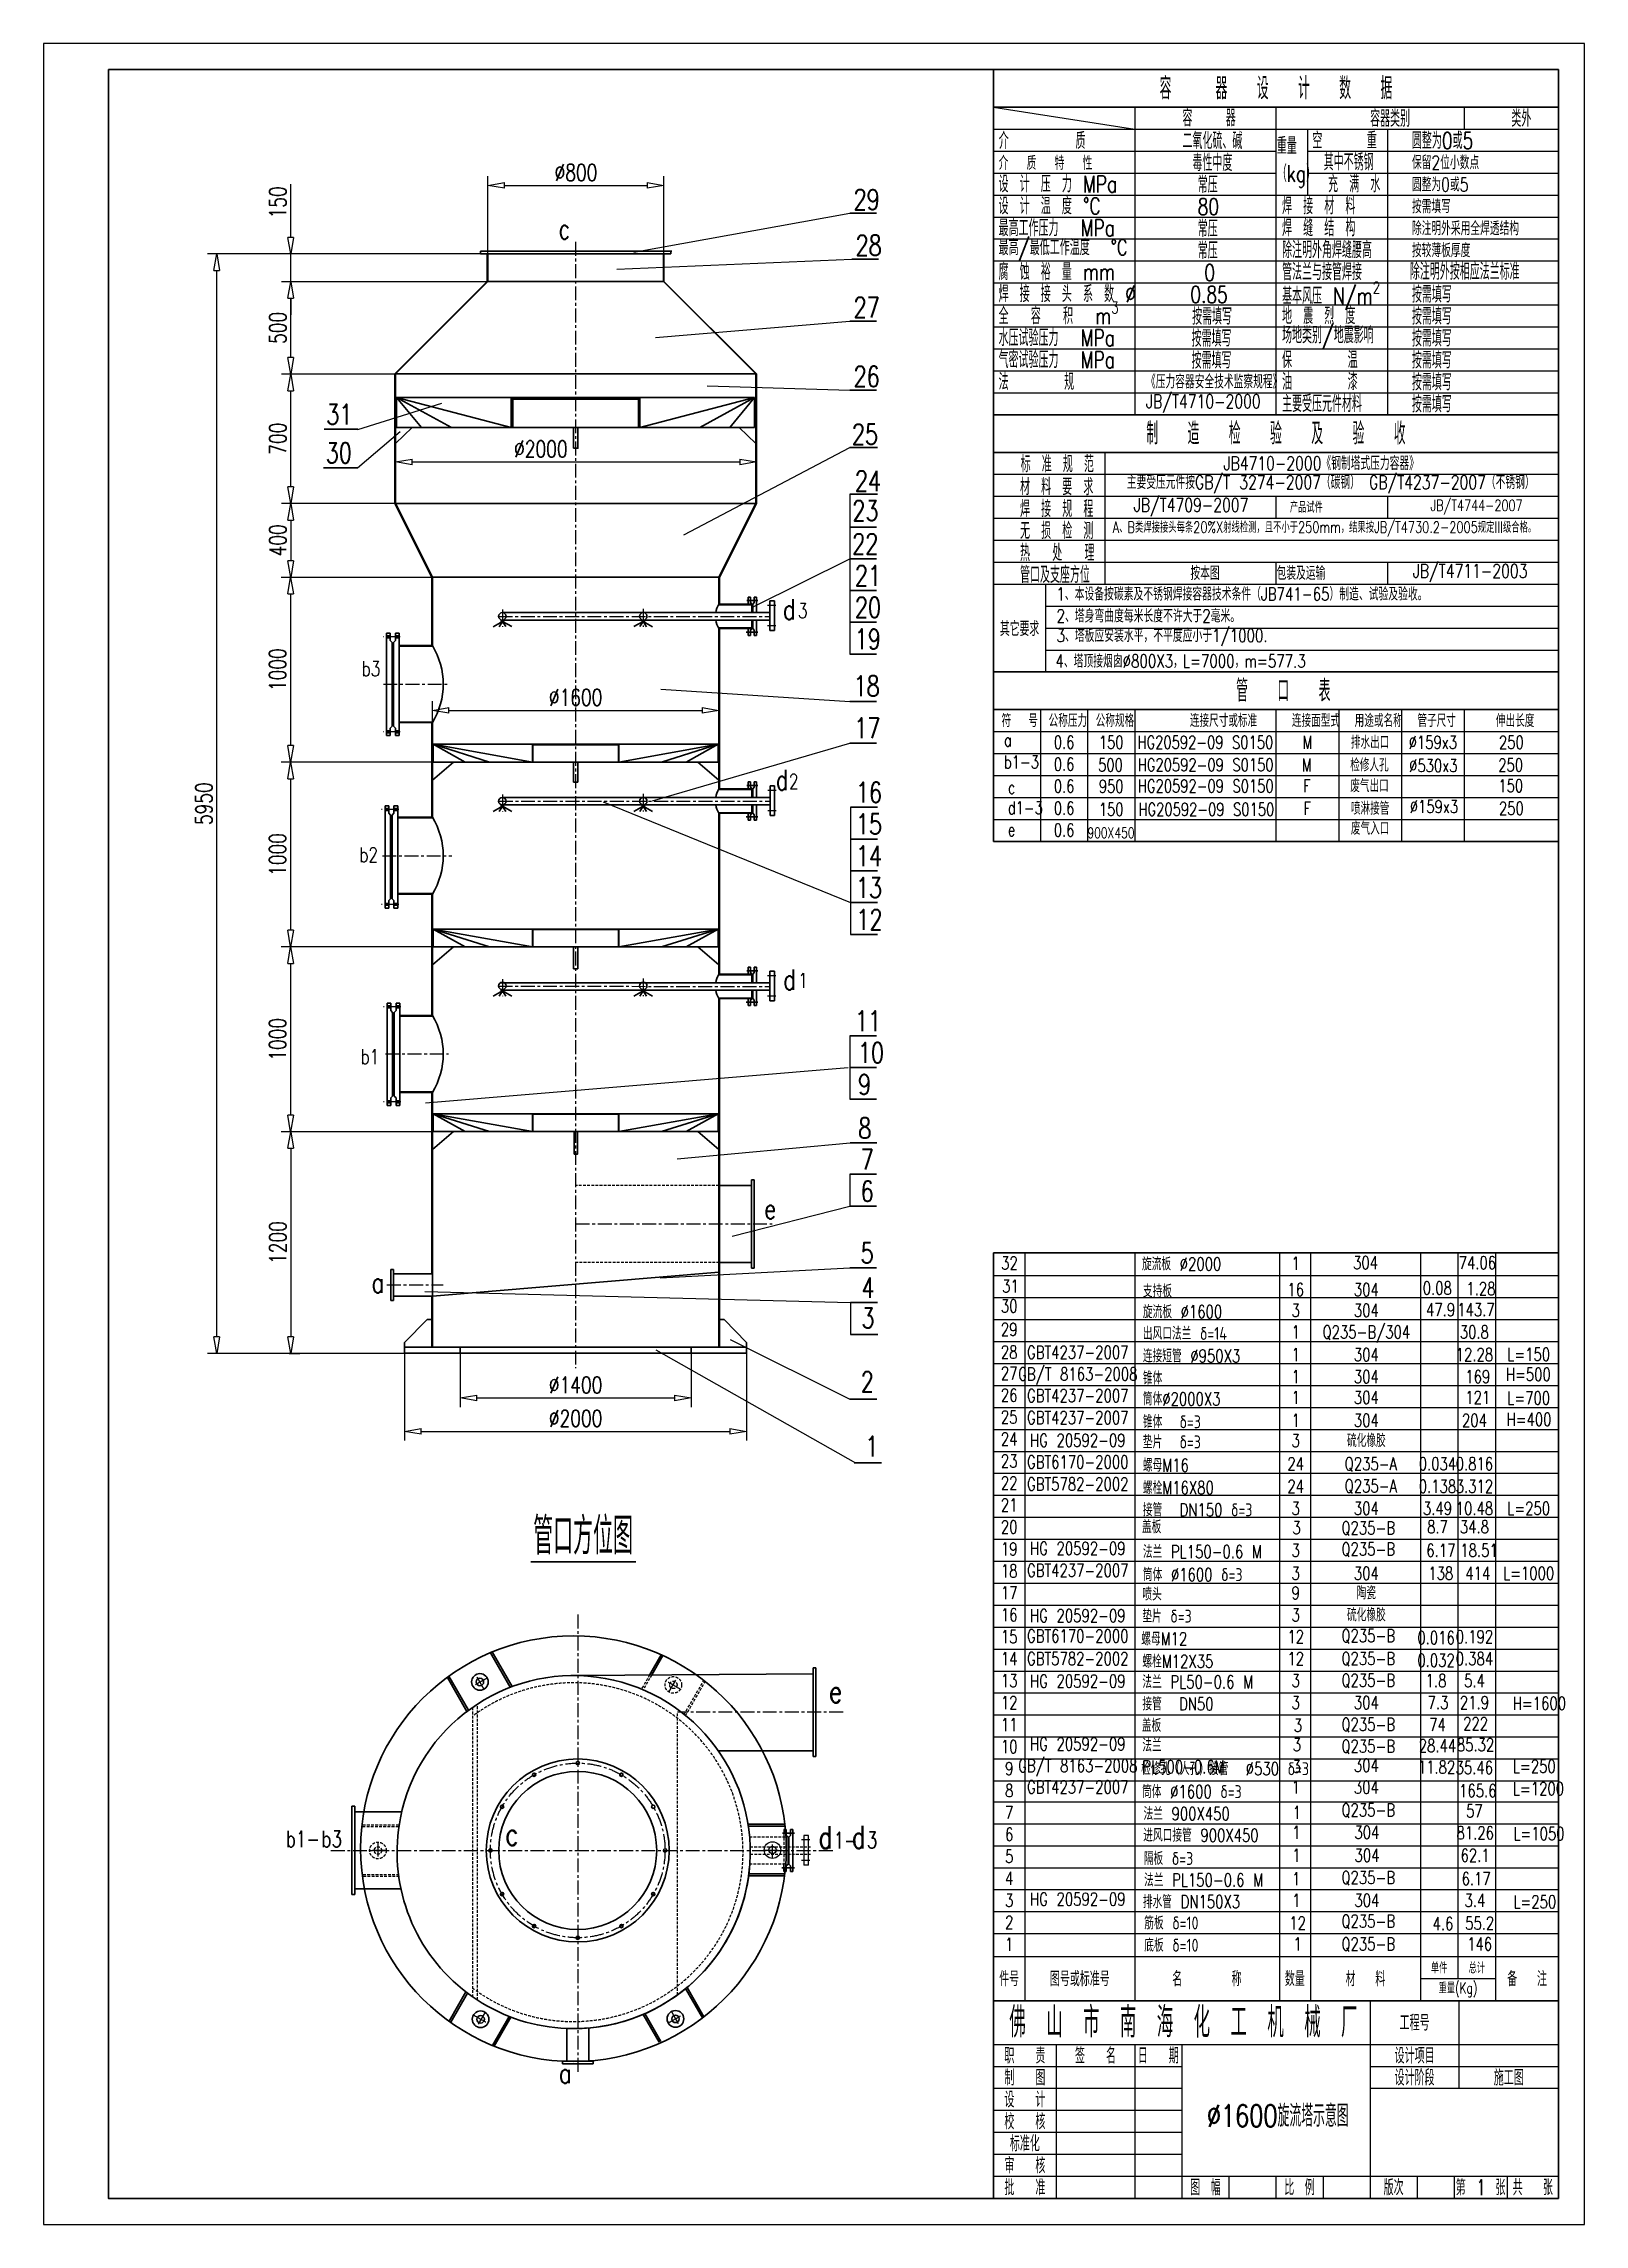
# Model space of a CAD drawing. Header units: inches. Extents: x -49906 to 274435, y 31852 to 49661.
# Drawn here: x 98878 to 107214, y 32415 to 44217 of the extents above; entities that cross this region are included whole.
import ezdxf
from ezdxf.enums import TextEntityAlignment as Align

# ---------------------------------------------------------------- set-up
doc = ezdxf.new("R2010")
doc.units = ezdxf.units.IN
doc.header["$LTSCALE"] = 60
doc.header["$MEASUREMENT"] = 0
doc.linetypes.add('CENTER', pattern=[2, 1.25, -0.25, 0.25, -0.25])
doc.linetypes.add('HIDDEN', pattern=[0.375, 0.25, -0.125])
for name, color, linetype in [('1', 1, 'Continuous'), ('2', 2, 'Continuous'), ('cen', 1, 'CENTER'), ('图层1', 2, 'HIDDEN'), ('文字', 3, 'Continuous'), ('细实线', 7, 'Continuous')]:
    doc.layers.add(name, color=color, linetype=linetype)
doc.layers.add('粗实线', color=7, linetype='Continuous', lineweight=30)
doc.styles.get("Standard").update_dxf_attribs({"font": 'txt.shx', "width": 0.75, "bigfont": 'hztxt.shx'})
doc.styles.add('中文', font='txt.shx', dxfattribs={"width": 0.75, "bigfont": 'gbcbig.shx'})
doc.dimstyles.new('ST1-1', dxfattribs={"dimtxt": 90, "dimasz": 90, "dimexe": 50, "dimexo": 0, "dimgap": 25, "dimtad": 1, "dimtxsty": 'Standard', "dimblk": 'CLOSEDBLANK', "dimcen": 3, "dimadec": 0, "dimazin": 0, "dimtfac": 1, "dimtmove": 0, "dimatfit": 3, "dimfxl": 1, "dimarcsym": 1})

msp = doc.modelspace()

# ---------------------------------------------------------------- texts
at = {"layer": '文字', "style": '中文', "width": 0.75}
for s, height, p in [('0.6', 69.3229, (104399.043, 40401.762)), ('150', 69.3229, (104653.746, 40401.762)), ('HG20592-09 S0150', 69.32292, (105163.153, 40401.762)), ('M', 69.323, (105715.011, 40401.762)), ('排水出口', 69.3229, (106054.615, 40401.762)), ('%%C159x3', 69.3229, (106394.22, 40401.762)), ('250', 69.3229, (106818.726, 40401.762)), ('0.6', 69.3229, (104399.043, 40282.9)), ('500', 69.3229, (104650.109, 40278.797)), ('HG20592-09 S0150', 69.32292, (105164.903, 40279.575)), ('M', 69.323, (105711.373, 40278.797)), ('检修人孔', 69.3229, (106050.978, 40278.797)), ('%%C530x3', 69.3229, (106396.432, 40275.743)), ('250', 69.3229, (106815.088, 40278.797)), ('0.6', 69.3229, (104399.043, 40164.039)), ('950', 69.3229, (104653.746, 40163.527)), ('HG20592-09 S0150', 69.32292, (105165.26, 40165.307)), ('F', 69.323, (105711.73, 40166.464)), ('废气出口', 69.3229, (106051.335, 40166.464)), ('150', 69.3229, (106815.445, 40166.464)), ('0.6', 69.3229, (104399.043, 40045.177)), ('150', 69.3229, (104653.746, 40038.695)), ('HG20592-09 S0150', 69.32292, (105168.54, 40038.488)), ('F', 69.323, (105715.011, 40044.324)), ('废气入口', 69.3229, (106054.615, 39935.905)), ('喷淋接管', 69.3229, (106054.615, 40044.324)), ('%%C159x3', 69.3229, (106400.069, 40053.873)), ('250', 69.3229, (106818.726, 40044.324)), ('0.6', 69.3229, (104399.043, 39926.315)), ('900X450', 56.5844, (104652.571, 39918.279)), ('32', 70, (104103.417, 37582.614)), ('1', 70, (105651.369, 37581.921)), ('304', 70, (106029.894, 37584.458)), ('74.06', 70, (106634.713, 37584.358)), ('30', 70, (104101.889, 37350.552)), ('31', 70, (104108.846, 37458.115)), ('16', 70, (105652.177, 37439.374)), ('304', 70, (106034.233, 37439.374)), ('0.08', 70, (106418.084, 37447.399)), ('1.28', 70, (106654.282, 37444.598)), ('3', 70, (105652.177, 37326.841)), ('304', 70, (106034.233, 37326.841)), ('47.9', 70, (106435.784, 37330.456)), ('143.7', 70, (106627.299, 37330.456)), ('29', 70, (104101.889, 37223.865)), ('1', 70, (105652.177, 37209.739)), ('Q235-B/304', 70, (106034.233, 37209.739)), ('30.8', 70, (106618.497, 37209.739)), ('28', 70, (104101.889, 37100.798)), ('GB/T 8163-2008', 70, (104473.029, 36982.442)), ('GBT4237-2007', 70, (104473.029, 37099.918)), ('1', 70, (105652.177, 37087.897)), ('304', 70, (106034.233, 37087.897)), ('12.28', 70, (106619.008, 37087.897)), ('L=150', 70, (106912.533, 37088.838)), ('27', 70, (104101.889, 36986.827)), ('1', 70, (105652.177, 36968.085)), ('304', 70, (106034.233, 36968.085)), ('169', 70, (106637.031, 36968.085)), ('H=500', 70, (106910.513, 36980.361)), ('26', 70, (104101.889, 36867.965)), ('GBT4237-2007', 70, (104473.029, 36865.938)), ('1', 70, (105652.177, 36855.553)), ('304', 70, (106034.233, 36855.553)), ('121', 70, (106637.031, 36855.553)), ('L=700', 70, (106912.533, 36852.326)), ('25', 70, (104101.889, 36749.103)), ('GBT4237-2007', 70, (104473.029, 36746.937)), ('1', 70, (105652.177, 36731.647)), ('304', 70, (106034.233, 36731.647)), ('204', 70, (106619.008, 36731.647)), ('H=400', 70, (106914.277, 36736.601)), ('24', 70, (104101.889, 36630.242)), ('HG 20592-09', 70, (104473.029, 36623.66)), ('3', 70, (105652.177, 36622.473)), ('硫化橡胶', 70, (106034.233, 36622.473)), ('23', 70, (104101.889, 36511.38)), ('GBT6170-2000', 70, (104473.029, 36506.184)), ('24', 70, (105652.177, 36496.569)), ('Q235-A', 70, (106058.452, 36496.546)), ('0.034', 70, (106419.143, 36496.569)), ('0.816', 70, (106619.008, 36496.569)), ('22', 70, (104101.889, 36392.518)), ('GBT5782-2002', 70, (104473.029, 36386.748)), ('24', 70, (105652.177, 36374.727)), ('Q235-A', 70, (106058.452, 36376.96)), ('0.138', 70, (106419.143, 36374.727)), ('3.312', 70, (106619.008, 36374.727)), ('21', 70, (104101.889, 36273.657)), ('3', 70, (105652.177, 36254.915)), ('304', 70, (106034.233, 36254.915)), ('3.49', 70, (106419.143, 36254.915)), ('10.48', 70, (106619.008, 36254.915)), ('L=250', 70, (106912.533, 36254.915)), ('20', 70, (104101.889, 36154.795)), ('3', 70, (105656.443, 36150.409)), ('Q235-B', 70, (106044.511, 36149.89)), ('8.7', 70, (106419.143, 36155.664)), ('34.8', 70, (106619.008, 36155.664)), ('19', 70, (104101.889, 36035.933)), ('HG 20592-09', 70, (104473.029, 36038.634)), ('3', 70, (105652.177, 36028.249)), ('Q235-B', 70, (106044.511, 36035.096)), ('6.17', 70, (106437.406, 36028.249)), ('18.51', 70, (106643.954, 36028.249)), ('18', 70, (104101.889, 35917.072)), ('GBT4237-2007', 70, (104473.029, 35919.633)), ('3', 70, (105652.177, 35904.343)), ('304', 70, (106034.233, 35904.343)), ('138', 70, (106437.166, 35904.343)), ('414', 70, (106637.031, 35904.343)), ('L=1000', 70, (106912.533, 35904.343)), ('17', 70, (104101.889, 35798.21)), ('9', 70, (105652.262, 35797.862)), ('陶瓷', 70, (106034.318, 35797.862)), ('16', 70, (104101.889, 35679.349)), ('HG 20592-09', 70, (104473.029, 35674.944)), ('3', 70, (105652.262, 35679)), ('硫化橡胶', 70, (106034.318, 35679)), ('15', 70, (104101.889, 35560.487)), ('GBT6170-2000', 70, (104473.029, 35565.096)), ('12', 70, (105652.262, 35560.914)), ('Q235-B', 70, (106044.511, 35566.254)), ('0.016', 70, (106411.387, 35555.102)), ('0.192', 70, (106619.093, 35560.138)), ('14', 70, (104101.889, 35441.625)), ('GBT5782-2002', 70, (104473.029, 35442.317)), ('12', 70, (105652.262, 35442.052)), ('Q235-B', 70, (106044.511, 35442.851)), ('0.032', 70, (106411.387, 35432.925)), ('0.384', 70, (106619.093, 35442.052)), ('13', 70, (104101.889, 35322.764)), ('HG 20592-09', 70, (104473.029, 35320.264)), ('3', 70, (105652.262, 35323.19)), ('Q235-B', 70, (106044.511, 35325.187)), ('1.8', 70, (106411.387, 35323.372)), ('5.4', 70, (106619.093, 35323.19)), ('12', 70, (104101.889, 35203.902)), ('3', 70, (105652.262, 35204.329)), ('304', 70, (106034.318, 35204.329)), ('7.3', 70, (106421.627, 35204.329)), ('21.9', 70, (106619.093, 35204.329)), ('11', 70, (104101.889, 35085.04)), ('3', 70, (105663.72, 35081.251)), ('Q235-B', 70, (106044.511, 35086.076)), ('74', 70, (106419.015, 35084.892)), ('222', 70, (106625.208, 35090.03)), ('10', 70, (104101.889, 34966.179)), ('GB/T 8163-2008', 70, (104473.029, 34863.186)), ('HG 20592-09', 70, (104473.029, 34980.662)), ('3', 70, (105658.377, 34975.968)), ('Q235-B', 70, (106044.511, 34968.412)), ('304', 70, (106034.318, 34865.411)), ('28.44', 70, (106419.015, 34970.83)), ('85.32', 70, (106625.208, 34975.968)), ('9', 70, (104101.889, 34847.317)), ('GBT4237-2007', 70, (104473.029, 34746.862)), ('3', 70, (105657.003, 34858.637)), ('1', 70, (105652.262, 34746.55)), ('304', 70, (106034.318, 34746.55)), ('11.82', 70, (106414.177, 34854.822)), ('35.46', 70, (106618.366, 34852.401)), ('8', 70, (104101.889, 34728.456)), ('165.6', 70, (106637.116, 34727.537)), ('7', 70, (104101.889, 34609.594)), ('1', 70, (105658.377, 34609.972)), ('Q235-B', 70, (106044.511, 34623.07)), ('57', 70, (106618.853, 34618.335)), ('6', 70, (104101.889, 34490.732)), ('1', 70, (105655.061, 34501.851)), ('304', 70, (106037.116, 34501.851)), ('81.26', 70, (106623.446, 34499.399)), ('5', 70, (104101.889, 34371.871)), ('1', 70, (105655.982, 34377.884)), ('304', 70, (106038.037, 34377.884)), ('62.1', 70, (106622.813, 34377.884)), ('4', 70, (104101.889, 34253.009)), ('1', 70, (105654.581, 34250.989)), ('Q235-B', 70, (106044.511, 34257.628)), ('6.17', 70, (106628.346, 34250.989)), ('3', 70, (104101.889, 34134.147)), ('HG 20592-09', 70, (104473.029, 34140.576)), ('1', 70, (105655.061, 34133.508)), ('304', 70, (106037.116, 34133.508)), ('3.4', 70, (106621.892, 34133.508)), ('2', 70, (104101.889, 34015.286)), ('12', 70, (105662.456, 34010.815)), ('Q235-B', 70, (106044.511, 34021.49)), ('4.6', 70, (106448.705, 34007.787)), ('55.2', 70, (106647.309, 34010.508)), ('1', 70, (104101.889, 33896.424)), ('1', 70, (105662.456, 33898.086)), ('Q235-B', 70, (106044.511, 33898.086)), ('146', 70, (106647.309, 33898.086))]:
    msp.add_text(s, height=height, dxfattribs=at).set_placement(p, align=Align.CENTER)
for s, p in [('H=1600', (106826.354, 35200.453)), ('L=250', (106827.068, 34859.347)), ('L=1200', (106827.068, 34738.905)), ('L=1050', (106829.867, 34495.416)), ('L=250', (106829.867, 34126.157))]:
    msp.add_text(s, height=70, dxfattribs=at).set_placement(p)
at = {"layer": '文字', "style": '中文'}
for s, insert, char_height, width, attachment_point in [('容   器  设  计  数  据', (105545.208, 43975.227), 118.86163, 3056.44185, 5), ('容   器', (105039.06, 43815.261), 90, 764.11046, 4), ('容器类别', (106054.615, 43812.217), 90, 911.7629, 4), ('类外', (106818.726, 43812.217), 90, 911.7629, 4), ('\\pi4.355;介      质', (104041.023, 43691.657), 90, 764.11046, 4), ('二氧化硫、碱', (105039.463, 43691.657), 90, 887.80006, 4), ('重量\\P（kg）', (105550.021, 43574.494), 90, 967.88886, 4), ('空    重', (105741.787, 43693.355), 90, 911.7629, 4), ('圆整为0或5', (106280.826, 43692.657), 90, 911.7629, 4), ('\\pi3.5;介  质  特  性', (104041.023, 43571.098), 73.94444, 764.11046, 4), ('毒性中度', (105093.502, 43572.796), 90, 833.76178, 4), ('其中不锈钢', (105803.458, 43576.192), 90, 911.7629, 4), ('保留2位小数点', (106280.826, 43573.795), 73.9444, 764.11046, 4), ('\\pi3.5;设 计 压 力 MPa', (104041.023, 43457.33), 90, 764.11046, 4), ('常压', (105121.829, 43453.934), 90, 764.11046, 4), ('充 满 水', (105827.42, 43457.33), 90, 887.80006, 4), ('圆整为0或5', (106280.826, 43454.934), 73.9444, 764.11046, 4), ('\\pi3.5;设 计 温 度 {\\Ftxt,hztxts|c134;%%D}C', (104041.023, 43338.468), 90, 764.11046, 4), ('80', (105121.829, 43335.072), 90, 764.11046, 4), ('\\pi3.5;焊 接 材 料', (105574.783, 43338.468), 90, 887.80006, 4), ('按需填写', (106280.826, 43336.072), 73.9444, 764.11046, 4), ('\\pi3.5;最高工作压力  MPa', (104041.023, 43219.607), 90, 764.11046, 4), ('常压', (105121.829, 43216.211), 90, 764.11046, 4), ('\\pi3.5;焊 缝 结 构', (105574.783, 43219.607), 90, 887.80006, 4), ('除注明外采用全焊透结构', (106280.826, 43217.211), 73.94444, 764.11046, 4), ('\\pi3.306;最高/最低工作温度  {\\Ftxt,hztxts|c134;%%D}C', (104041.023, 43100.745), 85, 878.32007, 4), ('常压', (105121.829, 43097.349), 90, 764.11046, 4), ('\\pi3.5;除注明外角焊缝腰高', (105574.783, 43100.745), 90, 887.80006, 4), ('按较薄板厚度', (106280.826, 43098.349), 73.9444, 764.11046, 4), ('\\pi3.5;腐 蚀 裕 量 mm', (104041.023, 42981.884), 90, 764.11046, 4), ('0', (105157.97, 42978.488), 90, 727.96992, 4), ('\\pi3.5;管法兰与接管焊接', (105574.783, 42981.884), 90, 887.80006, 4), ('除注明外按相应法兰标准', (106269.469, 42983.783), 90, 923.12011, 4), ('\\pi3.5;焊 接 接 头 系 数 %%C', (104041.023, 42863.022), 90, 764.11046, 4), ('0.85', (105082.133, 42859.626), 90, 803.80646, 4), ('\\A1;\\pi3.5;基本风压 N/m{\\H0.7x;\\S2^  ;\\H1.429x; }', (105574.783, 42852.508), 90, 887.80006, 4), ('按需填写', (106280.826, 42860.626), 90, 911.7629, 4), ('\\A1;\\pi3.5;全  容  积  m{\\H0.7x;\\S3^   ;}', (104041.023, 42744.16), 90, 764.11046, 4), ('按需填写', (105091.476, 42740.764), 90, 764.11046, 4), ('\\pi3.5;地 震 烈 度', (105574.783, 42744.16), 90, 887.80006, 4), ('按需填写', (106280.826, 42741.764), 90, 911.7629, 4), ('\\pi3.5;水压试验压力  MPa', (104041.023, 42625.299), 90, 764.11046, 4), ('按需填写', (105089.018, 42621.903), 90, 764.11046, 4), ('\\pi3.5;场地类别/地震影响', (105574.783, 42625.299), 90, 887.80006, 4), ('按需填写', (106280.826, 42622.902), 90, 911.7629, 4), ('\\pi3.5;气密试验压力  MPa', (104041.023, 42506.437), 90, 764.11046, 4), ('按需填写', (105089.018, 42503.041), 90, 764.11046, 4), ('\\pi3.5;保     温', (105574.783, 42506.437), 90, 887.80006, 4), ('按需填写', (106280.826, 42504.041), 90, 911.7629, 4), ('\\pi3.5;法     规', (104041.023, 42387.575), 90, 764.11046, 4), ('《压力容器安全技术监察规程》', (104842.132, 42387.575), 73.94444, 764.11046, 4), ('\\pi3.5;油     漆', (105574.783, 42387.575), 90, 887.80006, 4), ('按需填写', (106280.826, 42385.179), 90, 911.7629, 4), ('JB/T4710-2000', (104842.132, 42268.714), 73.94444, 764.11046, 4), ('\\pi3.5;主要受压元件材料', (105574.783, 42268.714), 90, 887.80006, 4), ('按需填写', (106280.826, 42266.318), 90, 911.7629, 4), ('制  造  检  验  及  验  收', (105545.208, 42107.402), 118.86163, 3056.44185, 5), ('\\pi4.083;标 准 规 范', (104159.721, 41942.403), 90, 764.11046, 4), ('JB4710-2000《钢制塔式压力容器》', (105261.443, 41946.089), 73.94444, 2080.33151, 4), ('\\pi3.5;材 料 要 求', (104157.202, 41818.508), 90, 764.11046, 4), (' 主要受压元件按{\\C2;GB/T 3274-2007（碳钢） GB/T4237-2007（不锈钢）}', (104688.818, 41831.437), 73.94444, 2700.98722, 4), ('\\pi3.5;焊 接 规 程', (104157.202, 41699.646), 90, 764.11046, 4), ('JB/T4709-2007', (104775.753, 41708.366), 73.94444, 764.11046, 4), ('\\pi3.5;产品试件', (105617.137, 41708.366), 59.43081, 602.7569, 4), (' JB/T4744-2007', (106610.697, 41708.366), 59.43081, 925.46402, 5), ('\\pi3.5;无 损 检 测', (104157.202, 41580.784), 90, 764.11046, 4), ('{\\H0.95x; \\H0.8541x;A、B类焊接接头每条20%X射线检测，且不小于250mm，结果按JB/T4730.2-2005规定III级合格。 }', (104615.393, 41590.502), 73.94444, 2840.73164, 4), ('\\pi3.5;热  处  理', (104157.202, 41461.923), 90, 764.11046, 4), ('\\pi3.5;管口及支座方位', (104157.202, 41343.061), 90, 764.11046, 4), ('按本图', (105082.476, 41351.781), 73.9444, 764.11046, 4), ('\\pi3.5;包装及运输', (105545.208, 41351.781), 73.94444, 764.11046, 4), (' JB/T4711-2003', (106236.163, 41351.781), 73.94444, 764.11046, 4), ('1、本设备按碳素及不锈钢焊接容器技术条件（JB741-65）制造、试验及验收。', (104357.644, 41238.1), 70.73045, 2231.05142, 4), ('其它要求', (104158.075, 41050.459), 78.566, 328.59388, 5), ('2、塔身弯曲度每米长度不许大于2毫米。\\P', (104358.537, 41120.16), 70.73045, 1760.26602, 4), ('3、塔板应安装水平，不平度应小于1/1000.\\P', (104358.537, 41002.843), 70.73045, 1760.26602, 4), ('4、塔顶接烟囱∅800X3，L=7000，m=577.3', (104352.013, 40874.664), 70.73045, 1760.26602, 4), (' 管  口  表', (105545.208, 40715.023), 118.8616, 3056.44185, 5), ('符  号', (104060.73, 40553.711), 69.3229, 1114.41975, 4), ('公称压力', (104315.433, 40553.711), 69.3229, 1114.41975, 4), ('公称规格', (104570.137, 40553.711), 69.3229, 1114.41975, 4), ('连接尺寸或标准', (105079.544, 40553.711), 69.3229, 1114.41975, 4), ('连接面型式', (105631.401, 40553.711), 69.3229, 1114.41975, 4), ('用途或名称', (105971.006, 40553.711), 69.3229, 1114.41975, 4), ('管子尺寸', (106310.611, 40553.711), 69.3229, 1114.41975, 4), ('伸出长度', (106735.116, 40553.711), 69.3229, 1114.41975, 4), ('a', (104073.58, 40448.784), 69.323, 1114.41975, 4), ('b1-3', (104073.58, 40329.922), 69.3229, 1114.41975, 4), ('c', (104095.019, 40192.032), 69.323, 1114.41975, 4), ('d1-3', (104094.609, 40081.941), 69.3229, 1114.41975, 4), ('e', (104094.609, 39963.08), 69.323, 1114.41975, 4), ('旋流板 %%C2000\\P ', (104820.26, 37648.182), 70, 754.01165, 1), ('支持板\\P  ', (104825.17, 37501.862), 70, 711.0878, 1), ('旋流板 %%C1600', (104825.17, 37389.33), 70, 662.05878, 1), ('出风口法兰 δ=14 ', (104825.17, 37272.228), 70, 711.0878, 1), ('连接短管 %%C950X3 ', (104825.17, 37150.385), 70, 711.0878, 1), ('锥体  \\P  ', (104825.17, 37030.574), 70, 711.0878, 1), ('筒体%%C2000X3', (104825.17, 36918.041), 70, 662.05878, 1), ('锥体  δ=3\\P\\P\\P  ', (104825.17, 36794.136), 70, 711.0878, 1), ('垫片  δ=3\\P\\P  ', (104825.17, 36684.962), 70, 711.0878, 1), ('螺母M16  ', (104825.17, 36559.058), 70, 711.0878, 1), ('螺栓M16X80  ', (104825.17, 36437.216), 70, 711.0878, 1), ('盖板', (104819.972, 36225.743), 70, 863.23942, 1), ('接管  DN150 δ=3\\P  ', (104825.17, 36317.404), 70, 711.0878, 1), ('法兰 PL150-0.6 M\\P  ', (104825.17, 36090.737), 70, 662.05878, 1), ('筒体 %%C1600 δ=3\\P  ', (104825.17, 35966.832), 70, 711.0878, 1), ('喷头', (104822.327, 35861.008), 70, 537.90402, 1), ('垫片 δ=3', (104822.327, 35742.146), 70, 512.46094, 1), ('螺母M12', (104816.471, 35619.364), 70, 537.90402, 1), ('螺栓M12X35', (104822.327, 35497.719), 70, 537.90402, 1), ('法兰 PL50-0.6 M', (104822.327, 35386.337), 70, 798.51365, 1), ('接管  DN50', (104822.327, 35267.475), 70, 537.90402, 1), ('盖板', (104819.587, 35150.859), 70, 863.23942, 1), ('法兰 PL500-0.6M', (104822.051, 35043.336), 70, 537.90402, 1), ('检修孔（人孔）接管  %%C530 δ=3\\P ', (104815.763, 34916.538), 70, 884.16555, 1), ('筒体 %%C1600 δ=3', (104820.994, 34792.46), 70, 740.08866, 1), ('法兰 900X450', (104828.442, 34673.119), 70, 740.08866, 1), ('进风口接管 900X450 ', (104827.211, 34556.535), 70, 740.08866, 1), ('隔板 δ=3', (104830.216, 34430.745), 70, 740.08866, 1), ('法兰 PL150-0.6 M', (104831.58, 34314.135), 70, 740.08866, 1), ('排水管 DN150X3 ', (104825.126, 34196.654), 70, 620.60723, 1), ('筋板 δ=10 ', (104832.521, 34081.723), 70, 537.90402, 1), ('底板 δ=10\\P ', (104832.521, 33961.232), 70, 537.90402, 1), ('图号或标准号', (104483.944, 33744.427), 79.86, 669.09185, 5), ('名     称', (105171.643, 33744.427), 79.86, 662.68522, 5), ('材  料', (106029.145, 33744.427), 79.86, 353.99494, 5), ('单件', (106428.18, 33803.858), 59.4308, 203.76279, 5), ('总计', (106631.943, 33803.858), 59.4308, 203.76279, 5), ('备  注', (106903.627, 33744.427), 79.86, 341.13309, 5), ('{\\H0.7x;重量\\W0.7;(Kg)}', (106530.062, 33684.996), 84.90116, 407.52558, 5), ('佛 山 市 南 海 化 工 机 械 厂', (105044.605, 33509.065), 165, 2376.68918, 5), ('工程号', (106295.271, 33506.704), 84.9012, 481.312, 5), ('职  责', (104186.79, 33328.411), 84.9012, 339.60465, 5), ('签  名', (104568.845, 33328.411), 84.9012, 424.50581, 5), ('日  期', (104908.45, 33328.411), 84.9012, 254.70349, 5), ('设计项目', (106295.271, 33328.411), 84.9012, 481.312, 5), ('制  图', (104186.79, 33209.55), 84.9012, 339.60465, 5), ('设计阶段', (106295.271, 33209.55), 84.9012, 481.312, 5), ('施工图', (106804.678, 33209.55), 84.9012, 537.50195, 5), ('设  计 ', (104186.79, 33090.688), 84.9012, 339.60465, 5), ('\\A1;%%C1600旋流塔示意图', (105555.061, 33003.155), 118.86163, 1018.81395, 5), ('校  核', (104186.79, 32971.826), 84.9012, 339.60465, 5), ('标准化', (104186.79, 32852.965), 84.9012, 339.60465, 5), ('审  核', (104186.79, 32734.103), 84.9012, 339.60465, 5), ('批  准', (104186.79, 32615.241), 84.9012, 339.60465, 5)]:
    msp.add_mtext(s, dxfattribs=dict(at, insert=insert, char_height=char_height, width=width, attachment_point=attachment_point))
at = {"layer": '文字', "attachment_point": 5, "style": '中文'}
for s, insert, char_height, width, line_spacing_factor in [('件号', (104101.889, 33744.427), 79.86, 199.65, 0.84), ('数量', (105647.09, 33744.427), 79.86, 199.65, 0.84), ('图 幅', (105163.153, 32615.241), 84.9012, 254.70349, 0.822857), ('比 例', (105672.56, 32615.241), 84.9012, 254.70349, 0.788571), ('版次', (106181.967, 32615.241), 84.9012, 254.70349, 0.822857), ('第 {\\W0.7;1\\H1x; }张', (106652.303, 32615.241), 84.90116, 286.73967, 0.822857), ('共 {\\W0.7; }张', (106934.551, 32615.241), 84.90116, 277.75593, 0.822857)]:
    msp.add_mtext(s, dxfattribs=dict(at, insert=insert, char_height=char_height, width=width, line_spacing_factor=line_spacing_factor))
at = {"layer": '细实线', "style": '中文', "width": 0.75}
for s, height, p in [('29', 110, (103259.951, 43318.688)), ('c', 110, (101663.065, 43159.44)), ('28', 110, (103270.802, 43070.844)), ('27', 110, (103259.951, 42735.148)), ('26', 110, (103259.951, 42361.06)), ('31', 110, (100407.347, 42156.053)), ('25', 110, (103251.07, 42048.72)), ('30', 110, (100404.266, 41947.714)), ('24', 110, (103267.451, 41794.832)), ('23', 110, (103253.504, 41634.523)), ('22', 110, (103252.555, 41455.189)), ('21', 110, (103267.451, 41283.27)), ('d', 110, (102878.326, 41100.352)), ('20', 110, (103267.451, 41111.352)), ('3', 80, (102959.627, 41108.475)), ('19', 110, (103266.019, 40940.716)), ('b3', 80, (100598.874, 40794.727)), ('18', 110, (103259.951, 40686.686)), ('17', 110, (103263.903, 40458.4)), ('d', 110, (102838.827, 40177.942)), ('2', 80, (102910.39, 40184.885)), ('16', 110, (103272.3, 40110.353)), ('15', 110, (103272.3, 39938.435)), ('b2', 80, (100586.413, 39787.773)), ('14', 110, (103272.3, 39766.516)), ('13', 110, (103272.3, 39594.598)), ('12', 110, (103275.032, 39422.14)), ('d', 110, (102879.916, 39096.644)), ('1', 80, (102960.241, 39106.84)), ('11', 110, (103267.157, 38873.437)), ('b1', 80, (100593.5, 38695.188)), ('10', 110, (103283.488, 38700.979)), ('9', 110, (103283.488, 38529.646)), ('8', 110, (103285.345, 38293.062)), ('7', 110, (103298.383, 38124.007)), ('6', 110, (103298.383, 37952.088)), ('e', 110, (102776.745, 37856.631)), ('5', 110, (103298.383, 37617.349)), ('a', 110, (100652.501, 37457.584)), ('4', 110, (103302.878, 37429.807)), ('3', 110, (103302.878, 37266.026)), ('2', 110, (103299.241, 36920.718)), ('1', 110, (103323.087, 36570.71)), ('管口方位图', 200, (101526.63, 36040.817)), ('e', 121, (103127.268, 35238.051)), ('b1-', 88, (100188.939, 34457.242)), ('b3', 88, (100381.668, 34457.242)), ('c', 121, (101376.342, 34466.186)), ('d', 121, (103071.106, 34449.69)), ('1-', 88, (103152.27, 34450.213)), ('d', 121, (103250.663, 34450.571)), ('3', 88, (103331.827, 34451.093)), ('a', 110, (101666.362, 33179.036))]:
    msp.add_text(s, height=height, dxfattribs=at).set_placement(p)

# ---------------------------------------------------------------- blocks, each defined once
blk = doc.blocks.new('_CLOSEDBLANK')
at = {"color": 0, "linetype": 'ByBlock'}
for p, q in [((-1, 0.17), (0, 0)), ((-1, 0.17), (-1, -0.17)), ((0, 0), (-1, -0.17))]:
    blk.add_line(p, q, dxfattribs=at)
blk = doc.blocks.new('*D305')
at = {"layer": 'Defpoints', "color": 0}
for p in [(100215, 43079), (101281, 43079), (101281, 42929)]:
    blk.add_point(p, dxfattribs=at)
at = {"layer": '细实线', "color": 0, "lineweight": -2}
for p, q in [((100215, 43169), (100215, 43456)), ((101281, 43079), (100165, 43079)), ((100215, 42929), (100215, 43079)), ((101281, 42929), (100165, 42929)), ((100215, 42839), (100215, 42749))]:
    blk.add_line(p, q, dxfattribs=at)
at = {"layer": '细实线', "color": 0, "lineweight": -2, "xscale": 90, "yscale": 90, "zscale": 90}
for p, rotation in [((100215, 43079), 270), ((100215, 42929), 90)]:
    blk.add_blockref('_CLOSEDBLANK', p, dxfattribs=dict(at, rotation=rotation))
at = {"layer": '细实线', "color": 0, "insert": (100145, 43358), "char_height": 90, "attachment_point": 5, "rotation": 90, "style": '中文'}
blk.add_mtext('150', dxfattribs=at)
blk = doc.blocks.new('*D306')
at = {"layer": 'Defpoints', "color": 0}
for p in [(100215, 42429), (100781, 42429), (100781, 41729)]:
    blk.add_point(p, dxfattribs=at)
at = {"layer": '细实线', "color": 0, "lineweight": -2}
for p, q in [((100781, 42429), (100165, 42429)), ((100215, 41819), (100215, 42339)), ((100781, 41729), (100165, 41729))]:
    blk.add_line(p, q, dxfattribs=at)
at = {"layer": '细实线', "color": 0, "lineweight": -2, "xscale": 90, "yscale": 90, "zscale": 90}
for p, rotation in [((100215, 42429), 90), ((100215, 41729), 270)]:
    blk.add_blockref('_CLOSEDBLANK', p, dxfattribs=dict(at, rotation=rotation))
at = {"layer": '细实线', "color": 0, "insert": (100145, 42079), "char_height": 90, "attachment_point": 5, "rotation": 90, "style": '中文'}
blk.add_mtext('700', dxfattribs=at)
blk = doc.blocks.new('*D307')
at = {"layer": 'Defpoints', "color": 0}
for p in [(100981, 41329), (100214, 40329), (100981, 40329)]:
    blk.add_point(p, dxfattribs=at)
at = {"layer": '细实线', "color": 0, "lineweight": -2}
for p, q in [((100981, 41329), (100164, 41329)), ((100214, 41239), (100214, 40419)), ((100981, 40329), (100164, 40329))]:
    blk.add_line(p, q, dxfattribs=at)
at = {"layer": '细实线', "color": 0, "lineweight": -2, "xscale": 90, "yscale": 90, "zscale": 90}
for p, rotation in [((100214, 41329), 90), ((100214, 40329), 270)]:
    blk.add_blockref('_CLOSEDBLANK', p, dxfattribs=dict(at, rotation=rotation))
at = {"layer": '细实线', "color": 0, "insert": (100144, 40829), "char_height": 90, "attachment_point": 5, "rotation": 90, "style": '中文'}
blk.add_mtext('1000', dxfattribs=at)
blk = doc.blocks.new('*D284')
at = {"layer": 'Defpoints', "color": 0}
for p in [(100781, 41729), (100215, 41329), (100781, 41329)]:
    blk.add_point(p, dxfattribs=at)
at = {"layer": '细实线', "color": 0, "lineweight": -2}
for p, q in [((100781, 41729), (100165, 41729)), ((100215, 41639), (100215, 41419)), ((100781, 41329), (100165, 41329))]:
    blk.add_line(p, q, dxfattribs=at)
at = {"layer": '细实线', "color": 0, "lineweight": -2, "xscale": 90, "yscale": 90, "zscale": 90}
for p, rotation in [((100215, 41729), 90), ((100215, 41329), 270)]:
    blk.add_blockref('_CLOSEDBLANK', p, dxfattribs=dict(at, rotation=rotation))
at = {"layer": '细实线', "color": 0, "insert": (100145, 41529), "char_height": 90, "attachment_point": 5, "rotation": 90, "style": '中文'}
blk.add_mtext('400', dxfattribs=at)
blk = doc.blocks.new('*D285')
at = {"layer": 'Defpoints', "color": 0}
for p in [(100215, 42929), (101281, 42929), (100781, 42429)]:
    blk.add_point(p, dxfattribs=at)
at = {"layer": '细实线', "color": 0, "lineweight": -2}
for p, q in [((101281, 42929), (100165, 42929)), ((100215, 42519), (100215, 42839)), ((100781, 42429), (100165, 42429))]:
    blk.add_line(p, q, dxfattribs=at)
at = {"layer": '细实线', "color": 0, "lineweight": -2, "xscale": 90, "yscale": 90, "zscale": 90}
for p, rotation in [((100215, 42929), 90), ((100215, 42429), 270)]:
    blk.add_blockref('_CLOSEDBLANK', p, dxfattribs=dict(at, rotation=rotation))
at = {"layer": '细实线', "color": 0, "insert": (100145, 42679), "char_height": 90, "attachment_point": 5, "rotation": 90, "style": '中文'}
blk.add_mtext('500', dxfattribs=at)
blk = doc.blocks.new('*D308')
at = {"layer": 'Defpoints', "color": 0}
for p in [(100981, 40329), (100214, 39329), (100981, 39329)]:
    blk.add_point(p, dxfattribs=at)
at = {"layer": '细实线', "color": 0, "lineweight": -2}
for p, q in [((100981, 40329), (100164, 40329)), ((100214, 40239), (100214, 39419)), ((100981, 39329), (100164, 39329))]:
    blk.add_line(p, q, dxfattribs=at)
at = {"layer": '细实线', "color": 0, "lineweight": -2, "xscale": 90, "yscale": 90, "zscale": 90}
for p, rotation in [((100214, 40329), 90), ((100214, 39329), 270)]:
    blk.add_blockref('_CLOSEDBLANK', p, dxfattribs=dict(at, rotation=rotation))
at = {"layer": '细实线', "color": 0, "insert": (100144, 39829), "char_height": 90, "attachment_point": 5, "rotation": 90, "style": '中文'}
blk.add_mtext('1000', dxfattribs=at)
blk = doc.blocks.new('*D286')
at = {"layer": 'Defpoints', "color": 0}
for p in [(100981, 39329), (100214, 38329), (100214, 38329)]:
    blk.add_point(p, dxfattribs=at)
at = {"layer": '细实线', "color": 0, "lineweight": -2}
for p, q in [((100981, 39329), (100164, 39329)), ((100214, 39239), (100214, 38419)), ((100214, 38329), (100164, 38329))]:
    blk.add_line(p, q, dxfattribs=at)
at = {"layer": '细实线', "color": 0, "lineweight": -2, "xscale": 90, "yscale": 90, "zscale": 90}
for p, rotation in [((100214, 39329), 90), ((100214, 38329), 270)]:
    blk.add_blockref('_CLOSEDBLANK', p, dxfattribs=dict(at, rotation=rotation))
at = {"layer": '细实线', "color": 0, "insert": (100144, 38829), "char_height": 90, "attachment_point": 5, "rotation": 90, "style": '中文'}
blk.add_mtext('1000', dxfattribs=at)
blk = doc.blocks.new('*D287')
at = {"layer": 'Defpoints', "color": 0}
for p in [(100981, 38329), (100207, 37129), (100215, 37129)]:
    blk.add_point(p, dxfattribs=at)
at = {"layer": '细实线', "color": 0, "lineweight": -2}
for p, q in [((100981, 38329), (100165, 38329)), ((100215, 38239), (100215, 37219)), ((100207, 37129), (100265, 37129))]:
    blk.add_line(p, q, dxfattribs=at)
at = {"layer": '细实线', "color": 0, "lineweight": -2, "xscale": 90, "yscale": 90, "zscale": 90}
for p, rotation in [((100215, 38329), 90), ((100215, 37129), 270)]:
    blk.add_blockref('_CLOSEDBLANK', p, dxfattribs=dict(at, rotation=rotation))
at = {"layer": '细实线', "color": 0, "insert": (100145, 37729), "char_height": 90, "attachment_point": 5, "rotation": 90, "style": '中文'}
blk.add_mtext('1200', dxfattribs=at)
blk = doc.blocks.new('*D288')
at = {"layer": 'Defpoints', "color": 0}
for p in [(99815, 43079), (101156, 43079), (101156, 37129)]:
    blk.add_point(p, dxfattribs=at)
at = {"layer": '细实线', "color": 0, "lineweight": -2}
for p, q in [((101156, 43079), (99765, 43079)), ((99815, 37219), (99815, 42989)), ((101156, 37129), (99765, 37129))]:
    blk.add_line(p, q, dxfattribs=at)
at = {"layer": '细实线', "color": 0, "lineweight": -2, "xscale": 90, "yscale": 90, "zscale": 90}
for p, rotation in [((99815, 43079), 90), ((99815, 37129), 270)]:
    blk.add_blockref('_CLOSEDBLANK', p, dxfattribs=dict(at, rotation=rotation))
at = {"layer": '细实线', "color": 0, "insert": (99745, 40104), "char_height": 90, "attachment_point": 5, "rotation": 90, "style": '中文'}
blk.add_mtext('5950', dxfattribs=at)
blk = doc.blocks.new('*D289')
at = {"layer": 'Defpoints', "color": 0}
for p in [(102234, 43450), (101281, 42929), (102234, 42931)]:
    blk.add_point(p, dxfattribs=at)
at = {"layer": '细实线', "color": 0, "lineweight": -2}
for p, q in [((101281, 42929), (101281, 43500)), ((101371, 43450), (102144, 43450)), ((102234, 42931), (102234, 43500))]:
    blk.add_line(p, q, dxfattribs=at)
at = {"layer": '细实线', "color": 0, "lineweight": -2, "xscale": 90, "yscale": 90, "zscale": 90, "rotation": 180}
blk.add_blockref('_CLOSEDBLANK', (101281, 43450), dxfattribs=at)
at = {"layer": '细实线', "color": 0, "lineweight": -2, "xscale": 90, "yscale": 90, "zscale": 90}
blk.add_blockref('_CLOSEDBLANK', (102234, 43450), dxfattribs=at)
at = {"layer": '细实线', "color": 0, "insert": (101758, 43520), "char_height": 90, "attachment_point": 5, "style": '中文'}
blk.add_mtext('%%C800', dxfattribs=at)
blk = doc.blocks.new('*D290')
at = {"layer": 'Defpoints', "color": 0}
for p in [(100781, 42429), (102734, 42431), (102734, 41954)]:
    blk.add_point(p, dxfattribs=at)
at = {"layer": '细实线', "color": 0, "lineweight": -2}
for p, q in [((100781, 42429), (100781, 41904)), ((102734, 42431), (102734, 41904)), ((100871, 41954), (102644, 41954))]:
    blk.add_line(p, q, dxfattribs=at)
at = {"layer": '细实线', "color": 0, "lineweight": -2, "xscale": 90, "yscale": 90, "zscale": 90, "rotation": 180}
blk.add_blockref('_CLOSEDBLANK', (100781, 41954), dxfattribs=at)
at = {"layer": '细实线', "color": 0, "lineweight": -2, "xscale": 90, "yscale": 90, "zscale": 90}
blk.add_blockref('_CLOSEDBLANK', (102734, 41954), dxfattribs=at)
at = {"layer": '细实线', "color": 0, "insert": (101568, 42024), "char_height": 90, "attachment_point": 5, "style": '中文'}
blk.add_mtext('%%C2000', dxfattribs=at)
blk = doc.blocks.new('*D291')
at = {"layer": 'Defpoints', "color": 0}
for p in [(102531, 40649), (102531, 40609), (100981, 40394)]:
    blk.add_point(p, dxfattribs=at)
at = {"layer": '细实线', "color": 0, "lineweight": -2}
for p, q in [((100981, 40394), (100981, 40659)), ((101071, 40609), (102441, 40609)), ((102531, 40649), (102531, 40559))]:
    blk.add_line(p, q, dxfattribs=at)
at = {"layer": '细实线', "color": 0, "lineweight": -2, "xscale": 90, "yscale": 90, "zscale": 90, "rotation": 180}
blk.add_blockref('_CLOSEDBLANK', (100981, 40609), dxfattribs=at)
at = {"layer": '细实线', "color": 0, "lineweight": -2, "xscale": 90, "yscale": 90, "zscale": 90}
blk.add_blockref('_CLOSEDBLANK', (102531, 40609), dxfattribs=at)
at = {"layer": '细实线', "color": 0, "insert": (101756, 40679), "char_height": 90, "attachment_point": 5, "style": '中文'}
blk.add_mtext('%%C1600', dxfattribs=at)
blk = doc.blocks.new('*D309')
at = {"layer": 'Defpoints', "color": 0}
for p in [(100831, 37129), (102681, 37129), (102681, 36707)]:
    blk.add_point(p, dxfattribs=at)
at = {"layer": '细实线', "color": 0, "lineweight": -2}
for p, q in [((100831, 37129), (100831, 36657)), ((102681, 37129), (102681, 36657)), ((100921, 36707), (102591, 36707))]:
    blk.add_line(p, q, dxfattribs=at)
at = {"layer": '细实线', "color": 0, "lineweight": -2, "xscale": 90, "yscale": 90, "zscale": 90, "rotation": 180}
blk.add_blockref('_CLOSEDBLANK', (100831, 36707), dxfattribs=at)
at = {"layer": '细实线', "color": 0, "lineweight": -2, "xscale": 90, "yscale": 90, "zscale": 90}
blk.add_blockref('_CLOSEDBLANK', (102681, 36707), dxfattribs=at)
at = {"layer": '细实线', "color": 0, "insert": (101756, 36777), "char_height": 90, "attachment_point": 5, "style": '中文'}
blk.add_mtext('%%C2000', dxfattribs=at)
blk = doc.blocks.new('*D298')
at = {"layer": 'Defpoints', "color": 0}
for p in [(101131, 37129), (102381, 37129), (102381, 36888)]:
    blk.add_point(p, dxfattribs=at)
at = {"layer": '细实线', "color": 0, "lineweight": -2}
for p, q in [((101131, 37129), (101131, 36838)), ((102381, 37129), (102381, 36838)), ((101221, 36888), (102291, 36888))]:
    blk.add_line(p, q, dxfattribs=at)
at = {"layer": '细实线', "color": 0, "lineweight": -2, "xscale": 90, "yscale": 90, "zscale": 90, "rotation": 180}
blk.add_blockref('_CLOSEDBLANK', (101131, 36888), dxfattribs=at)
at = {"layer": '细实线', "color": 0, "lineweight": -2, "xscale": 90, "yscale": 90, "zscale": 90}
blk.add_blockref('_CLOSEDBLANK', (102381, 36888), dxfattribs=at)
at = {"layer": '细实线', "color": 0, "insert": (101756, 36958), "char_height": 90, "attachment_point": 5, "style": '中文'}
blk.add_mtext('%%C1400', dxfattribs=at)

# ---------------------------------------------------------------- dimensions: what is measured, and where the dimension line sits
at = {"layer": '细实线'}
for base, p1, p2, text, picture, middle in [((102234.23, 43450.171), (101281.23, 42929.474), (102234.23, 42930.716), '%%C800', '*D289', (101757.73, 43450.171)), ((102734.23, 41953.653), (100781.23, 42429.474), (102734.23, 42430.716), '%%C2000', '*D290', (101567.925, 41953.653)), ((102531.23, 40609.4), (100981.23, 40394.313), (102531.23, 40648.931), '%%C1600', '*D291', (101756.23, 40609.4)), ((102681.23, 36707.398), (100831.23, 37129.474), (102681.23, 37129.474), '%%C2000', '*D309', (101756.23, 36707.398)), ((102381.23, 36888.306), (101131.23, 37129.474), (102381.23, 37129.474), '%%C1400', '*D298', (101756.23, 36888.306))]:
    dim = msp.add_linear_dim(base=base, p1=p1, p2=p2, text=text, dimstyle='ST1-1', override={"dimtxsty": '中文'}, dxfattribs=at)
    dim.commit()
    dim.dimension.update_dxf_attribs({"geometry": picture, "text_midpoint": middle, "dimtype": 160})
for base, p1, p2, angle, picture, middle in [((100214.669, 43079.474), (101281.23, 42929.474), (101281.23, 43079.474), 270, '*D305', (100144.669, 43357.599)), ((99814.614, 43079.474), (101156.23, 37129.474), (101156.23, 43079.474), 90, '*D288', (99744.614, 40104.474)), ((100215.396, 42929.474), (100781.23, 42429.474), (101281.23, 42929.474), 90, '*D285', (100145.396, 42679.474)), ((100214.896, 42429.474), (100781.23, 41729.474), (100781.23, 42429.474), 270, '*D306', (100144.896, 42079.474)), ((100214.896, 41329.474), (100781.23, 41729.474), (100781.23, 41329.474), 90, '*D284', (100144.896, 41529.474)), ((100214.178, 40329.474), (100981.23, 41329.474), (100981.23, 40329.474), 90, '*D307', (100144.178, 40829.474)), ((100213.625, 39329.474), (100981.23, 40329.474), (100981.23, 39329.474), 90, '*D308', (100143.625, 39829.474)), ((100213.625, 38329.474), (100981.23, 39329.474), (100213.625, 38329.474), 90, '*D286', (100143.625, 38829.474))]:
    dim = msp.add_linear_dim(base=base, p1=p1, p2=p2, angle=angle, dimstyle='ST1-1', override={"dimtxsty": '中文'}, dxfattribs=at)
    dim.commit()
    dim.dimension.update_dxf_attribs({"geometry": picture, "text_midpoint": middle})
dim = msp.add_linear_dim(base=(100214.552, 37129.474), p1=(100981.23, 38329.474), p2=(100207.052, 37129.474), angle=90, dimstyle='ST1-1', override={"dimtxsty": '中文'}, dxfattribs=at)
dim.commit()
dim.dimension.update_dxf_attribs({"geometry": '*D287', "text_midpoint": (100214.552, 37729.474), "dimtype": 160})

# ---------------------------------------------------------------- linework, layer by layer
at = {"layer": '1'}
msp.add_line((107073.429, 39899.972), (104016.987, 39899.972), dxfattribs=at)
at = {"layer": '2', "linetype": 'Continuous', "ltscale": 2}
for p, q in [((103023.259, 34495.979), (102978.502, 34495.979)), ((102990.935, 34520.341), (102990.935, 34465.341)), ((103015.8, 34520.341), (102990.935, 34520.341)), ((102990.935, 34465.341), (102990.935, 34360.341)), ((103015.8, 34465.341), (103015.8, 34520.341)), ((103015.8, 34465.341), (103015.8, 34520.341)), ((103015.8, 34465.341), (103015.8, 34494.857)), ((103015.8, 34465.341), (103015.8, 34494.857)), ((103015.8, 34360.341), (103015.8, 34465.341)), ((103023.259, 34384.702), (102978.502, 34384.702)), ((103015.8, 34360.341), (102990.935, 34360.341))]:
    msp.add_line(p, q, dxfattribs=at)
at = {"layer": 'cen'}
for p, q in [((101756.23, 43143.865), (101756.23, 37049.678)), ((101339.845, 41117.961), (102806.194, 41117.961)), ((101359.845, 41154.8), (101359.845, 41061.896)), ((102122.324, 41157.718), (102122.324, 41061.896)), ((102839.609, 41177.274), (102794.852, 41177.274)), ((100807.599, 41006.608), (100714.667, 41006.608)), ((102839.609, 41065.997), (102794.852, 41065.997)), ((100716.205, 40751.175), (101072.206, 40751.175)), ((100807.599, 40493.042), (100714.667, 40493.042)), ((101359.845, 40154.167), (101359.845, 40061.263)), ((102122.324, 40157.085), (102122.324, 40061.263)), ((102840.458, 40176.04), (102795.701, 40176.04)), ((100799.267, 40072.74), (100706.336, 40072.74)), ((101341.339, 40117.961), (102806.194, 40117.961)), ((102840.458, 40064.763), (102795.701, 40064.763)), ((100710.836, 39822.736), (101087.136, 39822.736)), ((100799.267, 39559.174), (100706.336, 39559.174)), ((101339.897, 39116.345), (102806.194, 39114.961)), ((101359.845, 39154.634), (101359.845, 39061.73)), ((102122.324, 39157.552), (102122.324, 39061.73)), ((102839.698, 39172.971), (102794.941, 39172.971)), ((100810.309, 39004.62), (100717.377, 39004.62)), ((102839.698, 39061.694), (102794.941, 39061.694)), ((100727.243, 38749.425), (101068.032, 38749.425)), ((100810.309, 38491.054), (100717.377, 38491.054)), ((101756.23, 37829.474), (102819.115, 37829.474)), ((100735.723, 37499.326), (101039.061, 37499.326)), ((101767.404, 35716.206), (101767.404, 33227.314)), ((101261.911, 35311.083), (101216.93, 35389.074)), ((102261.381, 35295.168), (102306.361, 35373.159)), ((103203.785, 35187.364), (102307.404, 35187.364)), ((100432.063, 34439.244), (103147.94, 34439.244)), ((100732.986, 34438.143), (100642.954, 34438.185)), ((102776.408, 34441.498), (102866.44, 34441.457)), ((101266.076, 33564.697), (101221.024, 33486.748)), ((102274.353, 33567.102), (102319.333, 33489.111))]:
    msp.add_line(p, q, dxfattribs=at)
msp.add_circle((101767.404, 34439.244), 472.5, dxfattribs=at)
for centre, start, end in [((101801.972, 34373.532), 117.6558575, 122.2333635), ((101721.32, 34357.616), 57.7666365, 62.3441425), ((101812.783, 34435.619), 177.6558575, 182.2333635), ((101694.434, 34442.567), 357.6558575, 2.2333635), ((101807.989, 34501.18), 237.6558575, 242.2333635), ((101734.291, 34504.654), 297.6558575, 302.2333635)]:
    msp.add_arc(centre, 1126.991, start, end, dxfattribs=at)
at = {"layer": '图层1'}
for p, q in [((102531.23, 38037.961), (101756.23, 38037.961)), ((102534.23, 37620.986), (101756.23, 37620.986)), ((102156.298, 35388.611), (102112.372, 35312.448)), ((102167.896, 35388.706), (102121.656, 35308.529)), ((102343.299, 35175.571), (102449.321, 35359.401)), ((102351.165, 35169.193), (102457.279, 35353.185)), ((101197.656, 35212.966), (101197.656, 33647.68)), ((101224.656, 33629.457), (101224.656, 35231.189)), ((102307.404, 33657.653), (102307.404, 35187.364)), ((100798.349, 34566.166), (100604.01, 34566.255)), ((100799.647, 34576.165), (100605.248, 34576.255)), ((102890.734, 34510.961), (102697.49, 34510.961)), ((102883.41, 34552.401), (102883.41, 34365.811)), ((102890.549, 34365.811), (102698.719, 34365.811)), ((102700.485, 34458.45), (103027.213, 34458.45)), ((102700.825, 34418.45), (103027.213, 34418.45)), ((102883.41, 34324.37), (102883.41, 34365.811)), ((100801.411, 34307.738), (100602.359, 34307.83)), ((100802.951, 34297.737), (100603.468, 34297.829))]:
    msp.add_line(p, q, dxfattribs=at)
for centre, radius in [((102284.832, 35335.021), 45.016), ((102284.832, 35335.021), 20.215), ((100686.81, 34438.927), 45.016), ((100686.81, 34438.927), 20.215)]:
    msp.add_circle(centre, radius, dxfattribs=at)
msp.add_arc((101745.275, 34429.896), 916.65, 233.3151482, 126.6848518, dxfattribs=at)
at = {"layer": '文字'}
for p, q in [((105545.208, 43873.346), (105545.208, 42209.283)), ((105715.011, 43751.088), (105715.011, 43397.899)), ((106149.257, 43751.088), (106149.257, 42209.283)), ((104619.744, 42005.52), (104619.744, 41292.35))]:
    msp.add_line(p, q, dxfattribs=at)
msp.add_lwpolyline([(98878.011, 44217.441), (98878.011, 32415.478), (107213.762, 32415.478), (107213.762, 44217.441)], close=True, dxfattribs=at)
at = {"layer": '粗实线'}
for p, q in [((104016.987, 44077.109), (104016.987, 39899.972)), ((104016.987, 44077.109), (107073.429, 44077.109)), ((104016.987, 43873.346), (107073.429, 43873.346)), ((103239.225, 43299.375), (103384.225, 43299.375)), ((102277.576, 43093.474), (101241.23, 43093.474)), ((101241.23, 43093.474), (101241.23, 43079.474)), ((102231.23, 43079.474), (101241.23, 43079.474)), ((101278.23, 42930.716), (101278.23, 43079.474)), ((101281.23, 42929.474), (101281.23, 43079.474)), ((102231.23, 42929.474), (102231.23, 43079.474)), ((102271.23, 43079.474), (102231.23, 43079.474)), ((102234.23, 42930.716), (102234.23, 43079.474)), ((102271.23, 43093.474), (102271.23, 43079.474)), ((103250.075, 43051.531), (103395.075, 43051.531)), ((101278.23, 42930.716), (100778.23, 42430.716)), ((101281.23, 42929.474), (100781.23, 42429.474)), ((101281.23, 42929.474), (102231.23, 42929.474)), ((102231.23, 42929.474), (102731.23, 42429.474)), ((102234.23, 42930.716), (102734.23, 42430.716)), ((103239.225, 42715.834), (103384.225, 42715.834)), ((100778.23, 42430.716), (100778.23, 41728.766)), ((100781.23, 42429.474), (102734.23, 42429.474)), ((100781.23, 42429.474), (100781.23, 41729.474)), ((102731.23, 42429.474), (102731.23, 41729.474)), ((102734.23, 42430.716), (102734.23, 41728.766)), ((100787.899, 42302.984), (100787.899, 42139.675)), ((100787.899, 42302.984), (100922.811, 42139.675)), ((100787.899, 42302.984), (101085.048, 42139.675)), ((100787.899, 42302.984), (101408.358, 42139.675)), ((101408.358, 42302.984), (101408.358, 42139.675)), ((101416.385, 42293.124), (101408.358, 42302.984)), ((101416.385, 42139.675), (101416.385, 42293.124)), ((101416.385, 42293.124), (101756.23, 42293.124)), ((102096.074, 42293.124), (101756.23, 42293.124)), ((102096.074, 42293.124), (102104.102, 42302.984)), ((102096.074, 42139.675), (102096.074, 42293.124)), ((102104.102, 42302.984), (102104.102, 42139.675)), ((102724.56, 42302.984), (102104.102, 42139.675)), ((102724.56, 42302.984), (102427.412, 42139.675)), ((102724.56, 42302.984), (102589.648, 42139.675)), ((102724.56, 42302.984), (102724.56, 42139.675)), ((103239.225, 42341.747), (103384.225, 42341.747)), ((100781.23, 42052.741), (100871.889, 42139.675)), ((102731.23, 42052.741), (102640.57, 42139.675)), ((102731.23, 42052.741), (102640.57, 42139.675)), ((104016.987, 42209.283), (107073.429, 42209.283)), ((100578.379, 42130.136), (100395.556, 42130.136)), ((103239.225, 42032.515), (103389.76, 42032.515)), ((100575.298, 41921.797), (100392.475, 41921.797)), ((104016.987, 42005.52), (107073.429, 42005.52)), ((100778.546, 41728.132), (100778.23, 41728.766)), ((100778.546, 41728.132), (100978.23, 41328.766)), ((100781.23, 41729.474), (102731.23, 41729.474)), ((100781.23, 41729.474), (100981.23, 41329.474)), ((102731.23, 41729.474), (102531.23, 41329.474)), ((102733.913, 41728.132), (102534.23, 41328.766)), ((103239.225, 41778.628), (103389.76, 41778.628)), ((103239.225, 41601.374), (103384.225, 41601.374)), ((103239.225, 41429.456), (103384.225, 41429.456)), ((100978.23, 41328.766), (100978.23, 40959.663)), ((100981.23, 41329.474), (102231.23, 41329.474)), ((100981.23, 41329.474), (100981.23, 41329.474)), ((100981.23, 41329.474), (100981.23, 41329.474)), ((100981.23, 41329.474), (100981.23, 40959.663)), ((102170.89, 41329.474), (102531.23, 41329.474)), ((102531.23, 41329.474), (102531.23, 41183.938)), ((102534.23, 41328.766), (102534.23, 41183.938)), ((102682.543, 41202.934), (102741.988, 41202.934)), ((102690.278, 41221.612), (102690.278, 41183.938)), ((102701.892, 41221.612), (102690.278, 41221.612)), ((102701.892, 41193.005), (102701.892, 41221.612)), ((102710.268, 41183.938), (102701.892, 41193.005)), ((102714.24, 41183.938), (102722.615, 41193.005)), ((102722.615, 41221.612), (102734.23, 41221.612)), ((102722.615, 41193.005), (102722.615, 41221.612)), ((102734.23, 41221.612), (102734.23, 41137.961)), ((102807.284, 41201.635), (102807.284, 41146.635)), ((102832.149, 41201.635), (102807.284, 41201.635)), ((102832.149, 41146.635), (102832.149, 41201.635)), ((102832.149, 41146.635), (102832.149, 41201.635)), ((103239.225, 41257.538), (103384.225, 41257.538)), ((101359.845, 41090.528), (101309.666, 41061.955)), ((101359.845, 41090.528), (101342.342, 41061.955)), ((101352.688, 41097.961), (102513.984, 41097.961)), ((101359.845, 41137.961), (102513.984, 41137.961)), ((101359.845, 41090.528), (101377.94, 41062.327)), ((101359.845, 41090.528), (101410.609, 41063.009)), ((102122.324, 41090.528), (102071.56, 41063.009)), ((102122.324, 41090.528), (102104.229, 41062.327)), ((102122.324, 41090.528), (102139.827, 41061.955)), ((102122.324, 41090.528), (102172.503, 41061.955)), ((102350.464, 41137.961), (102806.194, 41137.961)), ((102350.464, 41097.961), (102806.194, 41097.961)), ((102529.42, 41180.938), (102710.268, 41180.938)), ((102531.23, 41183.938), (102710.268, 41183.938)), ((102710.268, 41137.961), (102710.268, 41183.938)), ((102710.268, 41097.961), (102710.268, 41051.984)), ((102714.24, 41137.961), (102714.24, 41183.938)), ((102714.24, 41097.961), (102714.24, 41051.984)), ((102734.23, 41014.311), (102734.23, 41097.961)), ((102807.284, 41146.635), (102807.284, 41041.635)), ((102832.149, 41146.635), (102832.149, 41176.152)), ((102832.149, 41146.635), (102832.149, 41176.152)), ((102832.149, 41041.635), (102832.149, 41146.635)), ((103239.225, 41085.619), (103384.225, 41085.619)), ((100733.379, 41026.252), (100733.379, 40770.075)), ((100753.52, 41026.252), (100733.379, 41026.252)), ((100753.52, 41011.671), (100733.379, 41011.671)), ((100753.52, 41001.546), (100733.379, 41001.546)), ((100753.52, 40986.358), (100753.52, 41026.252)), ((100753.52, 40986.358), (100763.645, 40976.233)), ((100763.645, 40770.075), (100763.645, 40976.233)), ((100781.759, 40986.358), (100771.634, 40976.233)), ((100771.634, 40770.075), (100771.634, 40976.233)), ((100781.759, 40986.358), (100781.759, 41026.252)), ((100781.759, 41026.252), (100801.899, 41026.252)), ((100781.759, 41011.671), (100801.899, 41011.671)), ((100781.759, 41001.546), (100801.899, 41001.546)), ((100801.899, 41026.252), (100801.899, 40527.075)), ((100804.596, 40959.663), (100981.23, 40959.663)), ((100804.596, 40956.663), (100983.046, 40956.663)), ((102529.42, 41054.984), (102710.268, 41054.984)), ((102531.23, 41051.984), (102531.23, 40183.938)), ((102531.23, 41051.984), (102710.268, 41051.984)), ((102534.23, 41051.984), (102534.23, 40183.938)), ((102679.092, 41032.989), (102742.814, 41032.989)), ((102690.278, 41014.311), (102690.278, 41051.984)), ((102701.892, 41014.311), (102690.278, 41014.311)), ((102710.268, 41051.984), (102701.892, 41042.918)), ((102701.892, 41042.918), (102701.892, 41014.311)), ((102714.24, 41051.984), (102722.615, 41042.918)), ((102722.615, 41042.918), (102722.615, 41014.311)), ((102722.615, 41014.311), (102734.23, 41014.311)), ((102832.149, 41041.635), (102807.284, 41041.635)), ((100733.379, 40847.864), (100733.379, 40473.398)), ((100763.645, 40523.417), (100763.645, 40839.259)), ((100771.634, 40523.417), (100771.634, 40952.325)), ((103239.225, 40913.701), (103384.225, 40913.701)), ((104016.987, 40816.904), (107073.429, 40816.904)), ((103239.225, 40657.563), (103384.225, 40657.563)), ((104016.987, 40613.141), (107073.429, 40613.141)), ((100733.379, 40527.075), (100733.379, 40473.398)), ((100753.52, 40498.104), (100733.379, 40498.104)), ((100753.52, 40487.979), (100733.379, 40487.979)), ((100753.52, 40513.292), (100763.645, 40523.417)), ((100753.52, 40473.398), (100753.52, 40513.292)), ((100781.759, 40513.292), (100771.634, 40523.417)), ((100781.759, 40473.398), (100781.759, 40513.292)), ((100781.759, 40498.104), (100801.899, 40498.104)), ((100781.759, 40487.979), (100801.899, 40487.979)), ((100801.899, 40527.075), (100801.899, 40473.398)), ((100801.899, 40527.075), (100801.899, 40473.398)), ((100804.596, 40545.688), (100983.046, 40545.688)), ((100804.596, 40542.688), (100981.23, 40542.688)), ((100978.23, 40542.688), (100978.23, 40031.223)), ((100981.23, 40542.688), (100981.23, 40031.223)), ((100753.52, 40473.398), (100733.379, 40473.398)), ((100781.759, 40473.398), (100801.899, 40473.398)), ((100985.53, 40425.381), (100985.53, 40329.474)), ((100985.53, 40425.381), (101158.646, 40329.474)), ((100985.53, 40425.381), (101290.77, 40329.474)), ((100985.53, 40425.381), (101522.353, 40329.474)), ((101522.353, 40425.381), (101522.353, 40329.474)), ((101524.782, 40425.381), (101524.782, 40329.474)), ((101524.782, 40423.035), (101756.23, 40423.035)), ((101987.677, 40423.035), (101756.23, 40423.035)), ((101987.677, 40425.381), (101987.677, 40329.474)), ((101990.107, 40425.381), (101990.107, 40329.474)), ((102526.93, 40425.381), (101990.107, 40329.474)), ((102526.93, 40425.381), (102221.689, 40329.474)), ((102526.93, 40425.381), (102353.814, 40329.474)), ((102526.93, 40425.381), (102526.93, 40329.474)), ((103239.225, 40431.798), (103384.225, 40431.798)), ((100981.23, 40231.601), (101095.394, 40329.474)), ((102531.23, 40231.601), (102417.065, 40329.474)), ((101358.187, 40137.961), (102513.984, 40137.961)), ((102350.464, 40137.961), (102806.194, 40137.961)), ((102529.42, 40180.938), (102710.268, 40180.938)), ((102531.23, 40183.938), (102710.268, 40183.938)), ((102682.543, 40202.934), (102741.988, 40202.934)), ((102690.278, 40221.612), (102690.278, 40183.938)), ((102701.892, 40221.612), (102690.278, 40221.612)), ((102701.892, 40193.005), (102701.892, 40221.612)), ((102710.268, 40183.938), (102701.892, 40193.005)), ((102710.268, 40137.961), (102710.268, 40183.938)), ((102714.24, 40183.938), (102722.615, 40193.005)), ((102714.24, 40137.961), (102714.24, 40183.938)), ((102722.615, 40221.612), (102734.23, 40221.612)), ((102722.615, 40193.005), (102722.615, 40221.612)), ((102734.23, 40221.612), (102734.23, 40137.961)), ((102808.134, 40200.402), (102808.134, 40145.402)), ((102832.999, 40200.402), (102808.134, 40200.402)), ((102808.134, 40145.402), (102808.134, 40040.402)), ((102832.999, 40145.402), (102832.999, 40200.402)), ((102832.999, 40145.402), (102832.999, 40200.402)), ((102832.999, 40145.402), (102832.999, 40174.918)), ((102832.999, 40145.402), (102832.999, 40174.918)), ((102832.999, 40040.402), (102832.999, 40145.402)), ((100725.048, 40092.384), (100725.048, 39836.207)), ((100745.188, 40092.384), (100725.048, 40092.384)), ((100745.188, 40077.803), (100725.048, 40077.803)), ((100745.188, 40067.678), (100725.048, 40067.678)), ((100745.188, 40052.49), (100745.188, 40092.384)), ((100745.188, 40052.49), (100755.313, 40042.365)), ((100755.313, 39836.207), (100755.313, 40042.365)), ((100773.427, 40052.49), (100763.302, 40042.365)), ((100763.302, 39836.207), (100763.302, 40042.365)), ((100763.302, 39589.549), (100763.302, 40018.457)), ((100773.427, 40052.49), (100773.427, 40092.384)), ((100773.427, 40092.384), (100793.568, 40092.384)), ((100773.427, 40077.803), (100793.568, 40077.803)), ((100773.427, 40067.678), (100793.568, 40067.678)), ((100793.568, 40092.384), (100793.568, 39593.207)), ((100793.568, 40031.223), (100981.23, 40031.223)), ((100793.568, 40028.223), (100983.046, 40028.223)), ((101359.845, 40089.895), (101309.666, 40061.322)), ((101359.845, 40089.895), (101342.342, 40061.322)), ((101358.042, 40097.961), (102513.984, 40097.961)), ((101359.845, 40089.895), (101377.94, 40061.694)), ((101359.845, 40089.895), (101410.609, 40062.376)), ((102122.324, 40089.895), (102071.56, 40062.376)), ((102122.324, 40089.895), (102104.229, 40061.694)), ((102122.324, 40089.895), (102139.827, 40061.322)), ((102122.324, 40089.895), (102172.503, 40061.322)), ((102350.464, 40097.961), (102806.194, 40097.961)), ((102529.42, 40054.984), (102710.268, 40054.984)), ((102531.23, 40051.984), (102531.23, 39180.938)), ((102531.23, 40051.984), (102710.268, 40051.984)), ((102534.23, 40051.984), (102534.23, 39180.938)), ((102679.092, 40032.989), (102742.814, 40032.989)), ((102690.278, 40014.311), (102690.278, 40051.984)), ((102701.892, 40014.311), (102690.278, 40014.311)), ((102710.268, 40051.984), (102701.892, 40042.918)), ((102701.892, 40042.918), (102701.892, 40014.311)), ((102710.268, 40097.961), (102710.268, 40051.984)), ((102714.24, 40097.961), (102714.24, 40051.984)), ((102714.24, 40051.984), (102722.615, 40042.918)), ((102722.615, 40042.918), (102722.615, 40014.311)), ((102722.615, 40014.311), (102734.23, 40014.311)), ((102734.23, 40014.311), (102734.23, 40097.961)), ((102832.999, 40040.402), (102808.134, 40040.402)), ((103244.074, 40084.621), (103389.074, 40084.621)), ((100725.048, 39913.996), (100725.048, 39539.53)), ((100755.313, 39589.549), (100755.313, 39905.391)), ((103244.074, 39912.702), (103389.074, 39912.702)), ((104016.987, 39899.972), (107073.429, 39899.972)), ((104016.987, 39899.972), (107073.429, 39899.972)), ((103244.074, 39740.784), (103389.074, 39740.784)), ((100725.048, 39593.207), (100725.048, 39539.53)), ((100745.188, 39564.236), (100725.048, 39564.236)), ((100745.188, 39554.111), (100725.048, 39554.111)), ((100745.188, 39539.53), (100725.048, 39539.53)), ((100745.188, 39579.424), (100755.313, 39589.549)), ((100745.188, 39539.53), (100745.188, 39579.424)), ((100773.427, 39579.424), (100763.302, 39589.549)), ((100773.427, 39539.53), (100773.427, 39579.424)), ((100773.427, 39564.236), (100793.568, 39564.236)), ((100773.427, 39554.111), (100793.568, 39554.111)), ((100773.427, 39539.53), (100793.568, 39539.53)), ((100793.568, 39617.248), (100983.046, 39617.248)), ((100793.568, 39614.248), (100981.23, 39614.248)), ((100793.568, 39593.207), (100793.568, 39539.53)), ((100793.568, 39593.207), (100793.568, 39539.53)), ((100978.23, 39614.248), (100978.23, 38957.912)), ((100981.23, 39614.248), (100981.23, 38957.912)), ((103244.074, 39568.866), (103389.074, 39568.866)), ((100985.53, 39425.381), (100985.53, 39329.474)), ((100985.53, 39425.381), (101158.646, 39329.474)), ((100985.53, 39425.381), (101290.77, 39329.474)), ((100985.53, 39425.381), (101522.353, 39329.474)), ((101522.353, 39425.381), (101522.353, 39329.474)), ((101524.782, 39425.381), (101524.782, 39329.474)), ((101524.782, 39423.035), (101756.23, 39423.035)), ((101987.677, 39423.035), (101756.23, 39423.035)), ((101987.677, 39425.381), (101987.677, 39329.474)), ((101990.107, 39425.381), (101990.107, 39329.474)), ((102526.93, 39425.381), (101990.107, 39329.474)), ((102526.93, 39425.381), (102221.689, 39329.474)), ((102526.93, 39425.381), (102353.814, 39329.474)), ((102526.93, 39425.381), (102526.93, 39329.474)), ((100981.23, 39231.601), (101095.394, 39329.474)), ((102531.23, 39231.601), (102417.065, 39329.474)), ((103244.074, 39396.947), (103389.074, 39396.947)), ((102682.543, 39199.934), (102741.988, 39199.934)), ((102690.278, 39218.612), (102690.278, 39180.938)), ((102701.892, 39218.612), (102690.278, 39218.612)), ((102701.892, 39190.005), (102701.892, 39218.612)), ((102710.268, 39180.938), (102701.892, 39190.005)), ((102714.24, 39180.938), (102722.615, 39190.005)), ((102722.615, 39218.612), (102734.23, 39218.612)), ((102722.615, 39190.005), (102722.615, 39218.612)), ((102734.23, 39218.612), (102734.23, 39134.961)), ((102807.374, 39197.333), (102807.374, 39142.333)), ((102832.239, 39197.333), (102807.374, 39197.333)), ((102832.239, 39142.333), (102832.239, 39197.333)), ((102832.239, 39142.333), (102832.239, 39197.333)), ((101359.845, 39090.362), (101309.666, 39061.789)), ((101359.845, 39090.362), (101342.342, 39061.789)), ((101349.582, 39134.961), (102513.984, 39134.961)), ((101352.688, 39094.961), (102513.984, 39094.961)), ((101359.845, 39090.362), (101377.94, 39062.161)), ((101359.845, 39090.362), (101410.609, 39062.843)), ((102122.324, 39090.362), (102071.56, 39062.843)), ((102122.324, 39090.362), (102104.229, 39062.161)), ((102122.324, 39090.362), (102139.827, 39061.789)), ((102122.324, 39090.362), (102172.503, 39061.789)), ((102350.464, 39134.961), (102806.194, 39134.961)), ((102350.464, 39094.961), (102806.194, 39094.961)), ((102529.42, 39177.938), (102710.268, 39177.938)), ((102531.23, 39180.938), (102710.268, 39180.938)), ((102710.268, 39134.961), (102710.268, 39180.938)), ((102710.268, 39094.961), (102710.268, 39048.984)), ((102714.24, 39134.961), (102714.24, 39180.938)), ((102714.24, 39094.961), (102714.24, 39048.984)), ((102734.23, 39011.311), (102734.23, 39094.961)), ((102807.374, 39142.333), (102807.374, 39037.333)), ((102832.239, 39142.333), (102832.239, 39171.849)), ((102832.239, 39142.333), (102832.239, 39171.849)), ((102832.239, 39037.333), (102832.239, 39142.333)), ((100736.089, 39024.264), (100736.089, 38768.087)), ((100756.23, 39024.264), (100736.089, 39024.264)), ((100756.23, 39009.683), (100736.089, 39009.683)), ((100756.23, 38999.558), (100736.089, 38999.558)), ((100756.23, 38984.37), (100756.23, 39024.264)), ((100756.23, 38984.37), (100766.355, 38974.245)), ((100766.355, 38768.087), (100766.355, 38974.245)), ((100784.468, 38984.37), (100774.343, 38974.245)), ((100774.343, 38768.087), (100774.343, 38974.245)), ((100774.343, 38521.429), (100774.343, 38950.337)), ((100784.468, 38984.37), (100784.468, 39024.264)), ((100784.468, 39024.264), (100804.609, 39024.264)), ((100784.468, 39009.683), (100804.609, 39009.683)), ((100784.468, 38999.558), (100804.609, 38999.558)), ((100804.596, 38957.912), (100981.23, 38957.912)), ((100804.596, 38954.912), (100983.046, 38954.912)), ((100804.609, 39024.264), (100804.609, 38525.087)), ((102529.42, 39051.984), (102710.268, 39051.984)), ((102531.23, 39048.984), (102531.23, 37162.659)), ((102531.23, 39048.984), (102710.268, 39048.984)), ((102534.23, 39048.984), (102534.23, 37162.659)), ((102679.092, 39029.989), (102742.814, 39029.989)), ((102690.278, 39011.311), (102690.278, 39048.984)), ((102701.892, 39011.311), (102690.278, 39011.311)), ((102710.268, 39048.984), (102701.892, 39039.918)), ((102701.892, 39039.918), (102701.892, 39011.311)), ((102714.24, 39048.984), (102722.615, 39039.918)), ((102722.615, 39039.918), (102722.615, 39011.311)), ((102722.615, 39011.311), (102734.23, 39011.311)), ((102832.239, 39037.333), (102807.374, 39037.333)), ((100736.089, 38845.876), (100736.089, 38471.41)), ((100766.355, 38521.429), (100766.355, 38837.271)), ((103239.225, 38847.704), (103384.225, 38847.704)), ((103239.225, 38675.786), (103384.225, 38675.786)), ((100736.089, 38525.087), (100736.089, 38471.41)), ((100756.23, 38496.116), (100736.089, 38496.116)), ((100756.23, 38485.991), (100736.089, 38485.991)), ((100756.23, 38511.304), (100766.355, 38521.429)), ((100756.23, 38471.41), (100756.23, 38511.304)), ((100784.468, 38511.304), (100774.343, 38521.429)), ((100784.468, 38471.41), (100784.468, 38511.304)), ((100784.468, 38496.116), (100804.609, 38496.116)), ((100784.468, 38485.991), (100804.609, 38485.991)), ((100804.596, 38543.937), (100983.046, 38543.937)), ((100804.596, 38540.937), (100981.23, 38540.937)), ((100804.609, 38525.087), (100804.609, 38471.41)), ((100804.609, 38525.087), (100804.609, 38471.41)), ((100978.23, 38540.937), (100978.23, 37559.3)), ((100981.23, 38540.937), (100981.23, 37162.659)), ((103239.225, 38504.453), (103384.225, 38504.453)), ((100756.23, 38471.41), (100736.089, 38471.41)), ((100784.468, 38471.41), (100804.609, 38471.41)), ((100985.53, 38425.633), (100985.53, 38329.725)), ((100985.53, 38425.633), (101158.646, 38329.725)), ((100985.53, 38425.633), (101290.77, 38329.725)), ((100985.53, 38425.633), (101522.353, 38329.725)), ((101522.353, 38425.633), (101522.353, 38329.725)), ((101524.782, 38425.633), (101524.782, 38329.725)), ((101524.782, 38423.286), (101756.23, 38423.286)), ((101987.677, 38423.286), (101756.23, 38423.286)), ((101987.677, 38425.633), (101987.677, 38329.725)), ((101990.107, 38425.633), (101990.107, 38329.725)), ((102526.93, 38425.633), (101990.107, 38329.725)), ((102526.93, 38425.633), (102221.689, 38329.725)), ((102526.93, 38425.633), (102353.814, 38329.725)), ((102526.93, 38425.633), (102526.93, 38329.725)), ((100981.23, 38231.853), (101095.394, 38329.725)), ((102531.23, 38231.853), (102417.065, 38329.725)), ((103241.082, 38267.869), (103386.082, 38267.869)), ((102707.863, 38037.961), (102531.23, 38037.961)), ((102707.863, 38037.961), (102531.23, 38037.961)), ((102707.863, 38068.797), (102707.863, 37590.15)), ((102707.863, 38068.797), (102722.863, 38068.797)), ((102722.863, 38068.797), (102722.863, 37590.15)), ((103239.225, 38098.274), (103384.225, 38098.274)), ((103239.225, 37926.356), (103384.225, 37926.356)), ((104016.987, 37674.019), (104016.987, 32555.811)), ((107073.429, 37674.019), (104016.987, 37674.019)), ((100756.092, 37582.476), (100756.092, 37416.177)), ((100756.092, 37582.476), (100771.092, 37582.476)), ((100771.092, 37582.476), (100771.092, 37416.177)), ((100771.092, 37559.3), (100981.23, 37559.3)), ((100981.23, 37439.352), (102531.23, 37568.841)), ((102707.863, 37620.986), (102531.23, 37620.986)), ((102707.863, 37590.15), (102722.863, 37590.15)), ((103239.225, 37591.616), (103384.225, 37591.616)), ((100756.092, 37416.177), (100771.092, 37416.177)), ((100771.092, 37439.352), (100981.23, 37439.352)), ((100978.23, 37439.352), (100978.23, 37162.659)), ((100953.141, 37312.659), (100831.23, 37187.852)), ((100978.141, 37312.659), (100953.141, 37312.659)), ((102534.318, 37312.659), (102559.318, 37312.659)), ((102559.318, 37312.659), (102681.23, 37187.852)), ((103243.72, 37404.074), (103388.72, 37404.074)), ((100831.23, 37162.852), (100831.23, 37187.852)), ((102681.23, 37162.852), (102681.23, 37187.852)), ((103243.72, 37232.156), (103391.283, 37232.156)), ((100831.23, 37162.659), (100831.23, 37129.474)), ((100831.23, 37162.659), (102681.23, 37162.659)), ((100831.23, 37129.474), (100978.23, 37129.474)), ((100978.23, 37129.474), (102610.271, 37129.474)), ((101131.23, 37162.659), (101131.23, 37129.474)), ((102381.23, 37162.659), (102381.23, 37129.474)), ((102681.23, 37129.474), (102534.23, 37129.474)), ((102681.23, 37162.659), (102681.23, 37129.474)), ((107073.429, 37072.553), (107073.429, 32555.811)), ((103240.083, 36880.677), (103385.083, 36880.677)), ((103263.929, 36536.84), (103411.492, 36536.84)), ((101513.27, 36000.907), (102081.318, 36000.907)), ((101402.962, 35322.146), (101294.977, 35509.382)), ((101412.44, 35325.729), (101304.256, 35513.309)), ((102156.298, 35388.611), (102219.036, 35497.394)), ((102167.896, 35388.706), (102228.315, 35493.466)), ((103041.706, 35426.688), (103041.706, 34948.041)), ((103041.706, 35426.688), (103056.706, 35426.688)), ((103056.706, 35426.688), (103056.706, 34948.041)), ((101168.369, 35191.625), (101062.242, 35375.638)), ((101176.428, 35197.668), (101070.348, 35381.598)), ((103041.706, 35395.852), (101767.404, 35385.431)), ((103041.706, 34978.877), (102527.716, 34978.877)), ((103041.706, 34948.041), (103056.706, 34948.041)), ((100546.069, 34678.568), (100546.069, 34199.921)), ((100561.069, 34678.568), (100546.069, 34678.568)), ((100561.069, 34678.568), (100561.069, 34199.921)), ((100561.069, 34647.732), (100815.25, 34647.732)), ((102688.982, 34580.752), (102888.465, 34580.66)), ((102690.522, 34570.751), (102889.574, 34570.659)), ((102874.901, 34531.856), (102940.291, 34531.856)), ((102896.185, 34552.401), (102883.41, 34552.401)), ((102896.185, 34520.933), (102896.185, 34552.401)), ((102905.399, 34510.961), (102896.185, 34520.933)), ((102905.399, 34416.386), (102905.399, 34510.961)), ((102909.768, 34510.961), (102918.981, 34520.933)), ((102909.768, 34416.386), (102909.768, 34510.961)), ((102918.981, 34552.401), (102931.757, 34552.401)), ((102918.981, 34520.933), (102918.981, 34552.401)), ((102931.757, 34552.401), (102931.757, 34416.386)), ((102871.105, 34344.916), (102941.199, 34344.916)), ((102905.399, 34365.811), (102896.185, 34355.838)), ((102896.185, 34355.838), (102896.185, 34324.37)), ((102905.399, 34416.386), (102905.399, 34365.811)), ((102909.768, 34416.386), (102909.768, 34365.811)), ((102909.768, 34365.811), (102918.981, 34355.838)), ((102918.981, 34355.838), (102918.981, 34324.37)), ((102931.757, 34324.37), (102931.757, 34416.386)), ((100561.069, 34230.757), (100807.079, 34230.757)), ((102692.286, 34302.324), (102886.685, 34302.234)), ((102693.584, 34312.323), (102887.923, 34312.233)), ((102896.185, 34324.37), (102883.41, 34324.37)), ((102918.981, 34324.37), (102931.757, 34324.37)), ((100561.069, 34199.921), (100546.069, 34199.921)), ((101162.942, 33673.166), (101072.178, 33516.127)), ((101170.963, 33667.061), (101080.219, 33510.055)), ((102351.041, 33691.352), (102442.297, 33533.124)), ((102358.854, 33697.823), (102450.403, 33539.085)), ((101396.577, 33540.979), (101305.865, 33384.029)), ((101406.019, 33537.332), (101315.216, 33380.224)), ((102121.51, 33552.054), (102208.39, 33401.413)), ((102130.741, 33556.064), (102217.669, 33405.34)), ((107073.429, 33625.565), (104016.987, 33625.565)), ((101707.891, 33299.506), (101707.891, 33475.441)), ((101827.838, 33299.506), (101827.838, 33475.311)), ((101684.715, 33299.506), (101851.014, 33299.506)), ((101684.715, 33284.506), (101684.715, 33299.506)), ((101684.715, 33284.506), (101851.014, 33284.506)), ((101851.014, 33284.506), (101851.014, 33299.506)), ((104016.987, 32555.811), (107073.429, 32555.811))]:
    msp.add_line(p, q, dxfattribs=at)
for points in [[(99228.842, 44077.109), (107073.429, 44077.109), (107073.429, 32555.811), (99228.842, 32555.811)], [(101744.934, 42027.432), (101768.627, 42027.432), (101768.627, 42139.675), (101744.934, 42139.675)], [(101745.076, 40220.697), (101767.661, 40220.697), (101767.661, 40329.474), (101745.076, 40329.474)], [(101745.307, 39210.702), (101767.677, 39210.702), (101767.677, 39329.474), (101745.307, 39329.474)], [(101747.669, 38207.811), (101766.421, 38207.811), (101766.421, 38329.105), (101747.669, 38329.105)]]:
    msp.add_lwpolyline(points, close=True, dxfattribs=at)
for points in [[(100787.899, 42302.984), (101756.23, 42302.984)], [(102724.56, 42302.984), (101756.23, 42302.984)], [(101756.23, 42139.675), (100787.899, 42139.675)], [(101756.23, 42139.675), (102724.56, 42139.675)], [(101366.404, 41099.068), (101366.404, 41090.528), (101352.688, 41090.528), (101352.688, 41099.286)], [(102115.765, 41099.068), (102115.765, 41090.528), (102129.481, 41090.528), (102129.481, 41099.286)], [(100981.23, 40368.406), (100981.23, 40464.313)], [(100985.53, 40425.381), (102531.23, 40425.381), (102531.23, 40329.474), (100985.53, 40329.474)], [(101366.404, 40098.435), (101366.404, 40089.895), (101352.688, 40089.895), (101352.688, 40098.653)], [(102115.765, 40098.435), (102115.765, 40089.895), (102129.481, 40089.895), (102129.481, 40098.653)], [(100985.53, 39425.381), (102531.23, 39425.381), (102531.23, 39329.474), (100985.53, 39329.474)], [(101366.404, 39098.902), (101366.404, 39090.362), (101352.688, 39090.362), (101352.688, 39099.12)], [(102115.765, 39098.902), (102115.765, 39090.362), (102129.481, 39090.362), (102129.481, 39099.12)], [(100985.53, 38425.633), (102531.23, 38425.633), (102531.23, 38329.725), (100985.53, 38329.725)]]:
    msp.add_lwpolyline(points, dxfattribs=at)
for centre, radius in [((101359.845, 41117.961), 20), ((102122.324, 41117.961), 20), ((101359.845, 40117.328), 20), ((102122.324, 40117.328), 20), ((101359.845, 39117.795), 20), ((102122.324, 39117.795), 20), ((101744.505, 34448.753), 1151.54), ((101238.46, 35350.937), 45.016), ((101238.46, 35350.937), 20.215), ((101767.404, 34439.244), 495), ((101767.404, 34439.244), 427.5), ((101531.154, 34848.441), 9), ((101767.404, 34911.744), 9), ((102003.654, 34848.441), 9), ((101358.207, 34675.494), 9), ((102176.601, 34675.494), 9), ((101294.904, 34439.244), 9), ((102239.904, 34439.244), 9), ((101358.207, 34202.994), 9), ((102176.601, 34202.994), 9), ((101531.154, 34030.047), 9), ((102003.654, 34030.047), 9), ((101767.404, 33966.744), 9), ((101242.327, 33525.319), 45.016), ((101242.327, 33525.319), 20.215), ((102296.348, 33527.552), 45.016), ((102296.348, 33527.552), 20.215)]:
    msp.add_circle(centre, radius, dxfattribs=at)
for centre, radius, start, end in [((102637.218, 41117.961), 124.846, 148.0980078, 170.781636), ((102637.218, 41117.961), 124.846, 189.218364, 211.9019922), ((100640.347, 40751.175), 399.585, 328.5495515, 31.4504485), ((102637.218, 40117.961), 124.846, 148.0980078, 170.781636), ((100640.347, 39822.736), 399.585, 328.5495515, 31.4504485), ((102637.218, 40117.961), 124.846, 189.218364, 211.9019922), ((102637.218, 39114.961), 124.846, 148.0980078, 170.781636), ((102637.218, 39114.961), 124.846, 189.218364, 211.9019922), ((100640.347, 38749.425), 399.585, 328.5495515, 31.4504485), ((101745.542, 34430.323), 955.358, 269.9378328, 168.8209498), ((101745.542, 34430.323), 955.358, 168.8209498, 355.1782945), ((101745.542, 34430.323), 955.358, 269.9378328, 355.1782945)]:
    msp.add_arc(centre, radius, start, end, dxfattribs=at)
at = {"layer": '细实线'}
for p, q in [((104016.987, 43873.346), (104781.098, 43754.484)), ((104781.098, 43873.346), (104781.098, 42209.283)), ((106564.022, 43873.346), (106564.022, 43751.088)), ((104016.987, 43754.484), (107073.429, 43754.484)), ((104016.987, 43635.623), (105545.208, 43635.623)), ((105715.011, 43635.623), (107073.429, 43635.623)), ((104016.987, 43516.761), (105545.208, 43516.761)), ((105715.011, 43516.761), (107073.429, 43516.761)), ((104016.987, 43397.899), (107073.429, 43397.899)), ((102070.322, 43089.306), (103239.225, 43299.375)), ((104016.987, 43279.038), (107073.429, 43279.038)), ((104016.987, 43160.176), (107073.429, 43160.176)), ((101979.398, 42995.901), (103250.075, 43051.531)), ((104016.987, 43041.314), (107073.429, 43041.314)), ((104016.987, 42922.453), (107073.429, 42922.453)), ((104016.987, 42803.591), (107073.429, 42803.591)), ((102188.357, 42627.022), (103239.225, 42715.834)), ((104016.987, 42684.729), (107073.429, 42684.729)), ((104016.987, 42565.868), (107073.429, 42565.868)), ((104016.987, 42447.006), (107073.429, 42447.006)), ((101031.346, 42269.684), (100576.223, 42128.074)), ((102468.599, 42365.221), (103239.225, 42341.747)), ((104016.987, 42328.145), (107073.429, 42328.145)), ((100806.372, 42117.261), (100575.299, 41920.258)), ((102341.998, 41558.839), (103239.225, 42030.966)), ((103239.225, 41779.885), (103239.225, 41429.456)), ((104016.987, 41886.659), (107073.429, 41886.659)), ((104016.987, 41767.797), (107073.429, 41767.797)), ((105545.208, 41767.797), (105545.208, 41648.935)), ((106147.965, 41767.797), (106147.965, 41648.935)), ((104016.987, 41648.935), (107073.429, 41648.935)), ((102720.531, 41171.604), (103239.225, 41429.456)), ((103239.225, 41429.456), (103239.225, 41257.538)), ((104016.987, 41530.074), (107073.429, 41530.074)), ((104016.987, 41411.212), (107073.429, 41411.212)), ((105545.208, 41411.212), (105545.208, 41292.35)), ((106147.965, 41411.212), (106147.965, 41292.35)), ((103239.225, 41257.538), (103239.225, 41085.619)), ((104016.987, 41292.35), (107073.429, 41292.35)), ((104299.163, 41292.351), (104299.163, 40816.904)), ((103239.225, 41085.619), (103239.225, 40913.701)), ((104299.163, 41173.489), (107073.429, 41173.489)), ((104299.163, 41054.628), (107073.429, 41054.628)), ((104299.163, 40935.766), (107073.429, 40935.766)), ((102216.325, 40724.088), (103239.225, 40657.563)), ((104271.691, 40613.141), (104271.691, 39899.972)), ((104526.394, 40613.141), (104526.394, 39899.972)), ((104781.098, 40613.141), (104781.098, 39899.972)), ((105545.208, 40613.141), (105545.208, 39899.972)), ((105884.813, 40613.141), (105884.813, 39899.972)), ((106224.418, 40613.141), (106224.418, 39899.972)), ((106564.022, 40613.141), (106564.022, 39899.972)), ((104016.987, 40494.28), (107073.429, 40494.28)), ((102172.443, 40119.522), (103239.225, 40431.798)), ((104016.987, 40375.418), (107073.429, 40375.418)), ((104016.987, 40256.557), (107073.429, 40256.557)), ((104016.987, 40137.695), (107073.429, 40137.695)), ((101905.024, 40113.312), (103244.074, 39568.866)), ((103244.074, 40084.621), (103244.074, 39912.702)), ((104016.987, 40018.833), (107073.429, 40018.833)), ((103244.074, 39912.702), (103244.074, 39740.784)), ((103244.074, 39740.784), (103244.074, 39568.866)), ((103244.074, 39568.866), (103244.074, 39396.947)), ((103239.225, 38847.704), (103239.225, 38675.786)), ((100943.981, 38485.301), (103231.228, 38675.786)), ((103239.225, 38676.371), (103239.225, 38504.453)), ((102304.899, 38181.521), (103241.082, 38267.869)), ((103239.225, 38098.274), (103239.225, 37926.356)), ((102603.439, 37763.142), (103239.225, 37926.356)), ((104186.79, 37674.019), (104186.79, 33625.565)), ((104781.098, 37674.019), (104781.098, 33625.565)), ((105566.856, 33628.821), (105566.856, 37674.019)), ((105731.991, 37674.019), (105731.991, 33625.565)), ((106326.299, 37673.091), (106326.299, 33625.565)), ((106530.062, 37670.29), (106530.062, 33744.427)), ((106733.825, 37674.019), (106733.825, 33625.565)), ((102214.331, 37537.88), (103239.225, 37591.616)), ((107073.429, 37547.989), (104016.987, 37547.989)), ((100940.528, 37463.404), (103243.72, 37404.074)), ((107073.429, 37429.131), (104016.987, 37429.131)), ((103243.72, 37404.074), (103243.72, 37232.156)), ((107073.429, 37310.272), (104016.987, 37310.272)), ((102591.878, 37203.892), (103240.083, 36880.677)), ((107073.429, 37191.414), (104016.987, 37191.414)), ((102190.751, 37147.695), (103270.277, 36536.84)), ((107073.429, 37072.553), (104016.987, 37072.553)), ((107073.429, 37072.553), (104016.987, 37072.553)), ((107073.429, 36953.691), (104016.987, 36953.691)), ((107073.429, 36834.829), (104016.987, 36834.829)), ((107073.429, 36715.968), (104016.987, 36715.968)), ((107073.429, 36597.106), (104016.987, 36597.106)), ((107073.429, 36478.244), (104016.987, 36478.244)), ((107073.429, 36359.383), (104016.987, 36359.383)), ((107073.429, 36240.521), (104016.987, 36240.521)), ((107073.429, 36121.66), (104016.987, 36121.66)), ((107073.429, 36002.798), (104016.987, 36002.798)), ((107073.429, 35883.936), (104016.987, 35883.936)), ((107073.429, 35765.075), (104016.987, 35765.075)), ((107073.429, 35646.213), (104016.987, 35646.213)), ((107073.429, 35527.351), (104016.987, 35527.351)), ((107073.429, 35408.49), (104016.987, 35408.49)), ((107073.429, 35289.628), (104016.987, 35289.628)), ((107073.429, 35170.766), (104016.987, 35170.766)), ((107073.429, 35051.905), (104016.987, 35051.905)), ((107073.429, 34933.043), (104016.987, 34933.043)), ((107073.429, 34814.182), (104016.987, 34814.182)), ((107077.437, 34700.657), (104020.995, 34700.657)), ((107077.437, 34581.795), (104020.995, 34581.795)), ((102886.368, 34552.401), (102888.781, 34531.856)), ((107077.437, 34462.934), (104020.995, 34462.934)), ((107077.437, 34344.072), (104020.995, 34344.072)), ((107077.437, 34225.21), (104020.995, 34225.21)), ((107077.437, 34106.349), (104020.995, 34106.349)), ((107077.437, 33987.487), (104020.995, 33987.487)), ((107073.429, 33863.289), (104016.987, 33863.289)), ((106733.825, 33744.427), (106326.299, 33744.427)), ((106054.615, 33625.565), (106054.615, 32555.811)), ((106535.927, 33150.119), (106535.927, 33625.565)), ((107073.429, 33387.842), (104016.987, 33387.842)), ((104356.592, 33387.842), (104356.592, 32555.811)), ((104781.098, 33387.842), (104781.098, 32555.811)), ((105035.801, 33387.842), (105035.801, 32555.811)), ((105035.801, 33268.98), (104016.987, 33268.98)), ((107073.429, 33268.98), (106054.615, 33268.98)), ((105035.801, 33150.119), (104016.987, 33150.119)), ((107073.429, 33150.119), (106054.615, 33150.119)), ((105035.801, 33031.257), (104016.987, 33031.257)), ((105035.801, 32912.396), (104016.987, 32912.396)), ((105035.801, 32793.534), (104016.987, 32793.534)), ((107073.429, 32674.672), (104016.987, 32674.672)), ((105290.505, 32674.672), (105290.505, 32555.811)), ((105545.208, 32674.672), (105545.208, 32555.811)), ((105799.912, 32674.672), (105799.912, 32555.811)), ((106309.319, 32674.672), (106309.319, 32555.811)), ((106508.934, 32674.672), (106508.934, 32555.811)), ((106795.673, 32674.672), (106795.673, 32555.811))]:
    msp.add_line(p, q, dxfattribs=at)
for radius in [45.016, 20.215]:
    msp.add_circle((102821.424, 34441.477), radius, dxfattribs=at)

msp.set_redraw_order([(e.dxf.handle, doc.entitydb.next_handle()) for e in msp.query("TEXT MTEXT ATTDEF DIMENSION ARC_DIMENSION")])  # texts and dimensions are drawn at this point

doc.saveas('drawing.dxf')
